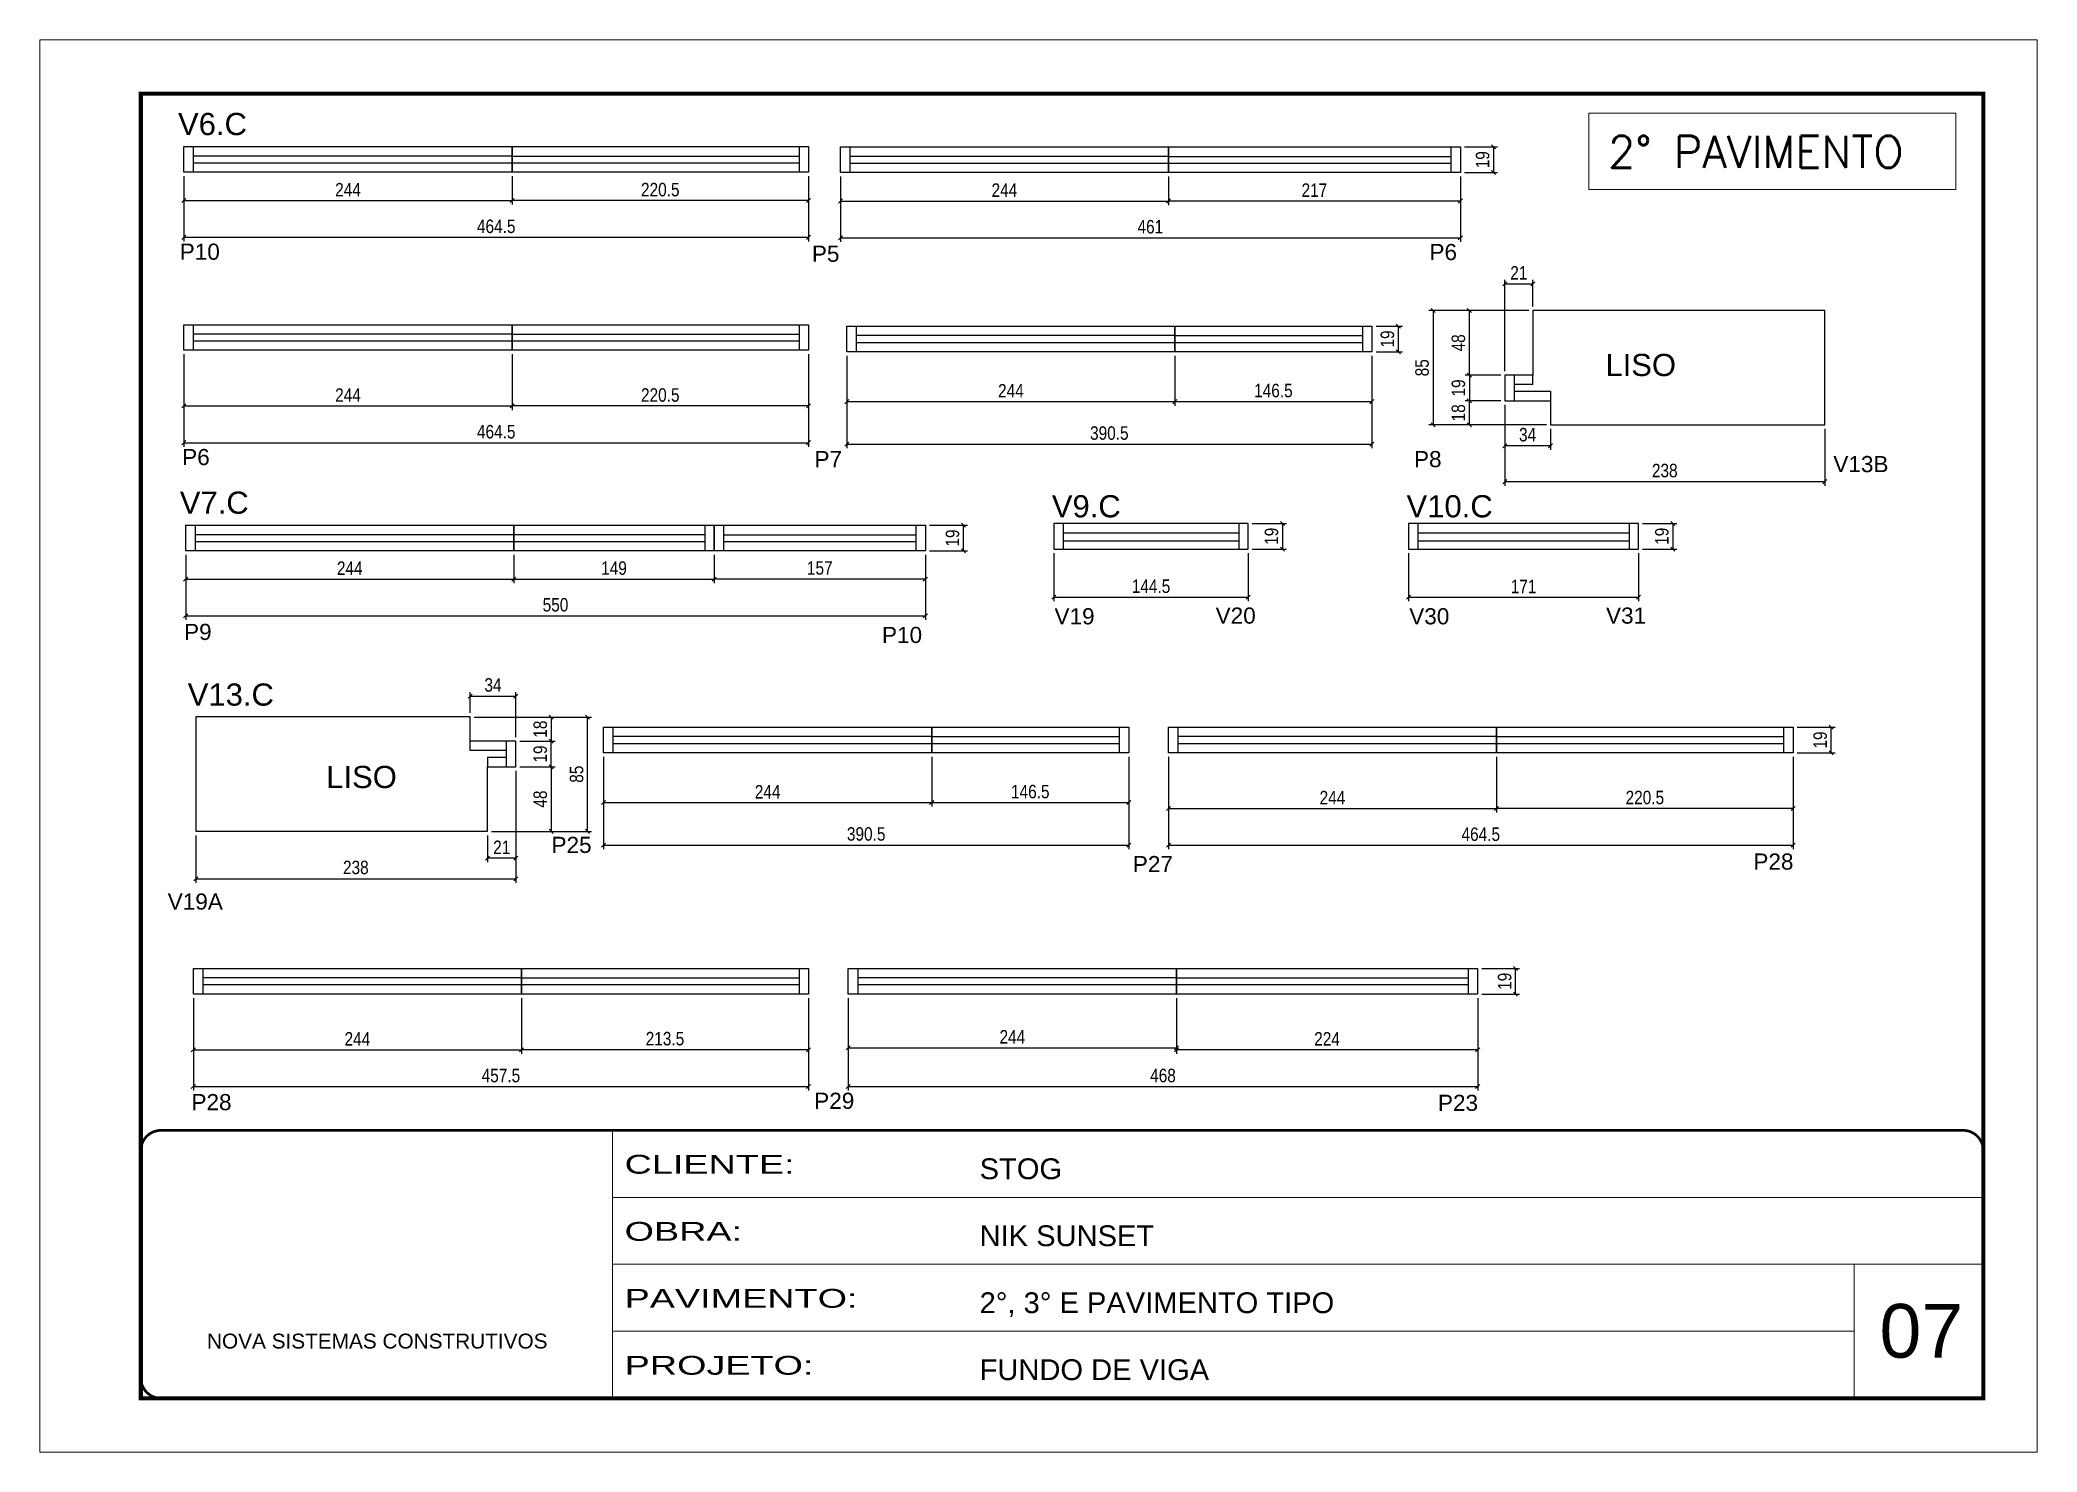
# Model space of a CAD drawing. Header units: millimetres. Extents: x 2437 to 8691, y -1523 to 4121.
# Drawn here: x 5621 to 7106, y 1922 to 2972 of the extents above; entities that cross this region are included whole.
import ezdxf

# ---------------------------------------------------------------- set-up
doc = ezdxf.new("R2010")
doc.units = ezdxf.units.MM
doc.linetypes.add('CONTINUO', pattern=[0])
doc.linetypes.add('DASHED', pattern=[0.75, 0.5, -0.25])
for name, color, linetype in [('5', 5, 'Continuous'), ('COTA', 241, 'Continuous'), ('NOMENCLATURA', 7, 'Continuous'), ('Painéis', 200, 'Continuous'), ('SARR_2.2x7', 40, 'Continuous')]:
    doc.layers.add(name, color=color, linetype=linetype)
for name, color, linetype, lineweight in [('CARIMBO', 255, 'Continuous', 9), ('Folhas', 255, 'Continuous', 9), ('SARRAFO DE PRESSAO', 251, 'DASHED', 9), ('Texto Seção', 7, 'Continuous', 15)]:
    doc.layers.add(name, color=color, linetype=linetype, lineweight=lineweight)
doc.styles.add('ARIAL', font='arial.ttf')
doc.styles.add('COTA TECNICA', font='techl___.ttf', dxfattribs={"height": 10})
doc.styles.add('COTA TECNICA-50', font='techl___.ttf', dxfattribs={"height": 10})
doc.styles.add('REGUA-120', font='ROMANS.shx', dxfattribs={"height": 15})
doc.styles.get("Standard").update_dxf_attribs({"font": 'arial.ttf'})
doc.styles.add('Tecnologia', font='')
doc.styles.get('Tecnologia').set_extended_font_data('Forgotten Futurist')
doc.dimstyles.new('COTA PAINEL-50', dxfattribs={"dimtxt": 10, "dimasz": 3, "dimexe": 3, "dimexo": 3, "dimgap": 3, "dimtad": 1, "dimdec": 1, "dimzin": 12, "dimdsep": 46, "dimtxsty": 'COTA TECNICA-50', "dimblk1": 'OBLIQUE', "dimblk2": 'OBLIQUE', "dimsah": 1, "dimcen": 0.9, "dimclrd": 4, "dimclre": 4, "dimclrt": 240, "dimadec": 1, "dimazin": 3, "dimtfac": 1, "dimtdec": 1, "dimtmove": 0, "dimatfit": 3, "dimfxl": 1, "dimtolj": 1, "dimtzin": 12, "dimarcsym": 0})
doc.dimstyles.new('PAINEL', dxfattribs={"dimtxt": 10, "dimasz": 3, "dimexe": 3, "dimexo": 3, "dimgap": 3, "dimtad": 1, "dimdec": 1, "dimzin": 12, "dimdsep": 46, "dimtxsty": 'COTA TECNICA', "dimblk1": 'OBLIQUE', "dimblk2": 'OBLIQUE', "dimsah": 1, "dimcen": 0.9, "dimclrd": 4, "dimclre": 4, "dimclrt": 240, "dimadec": 1, "dimazin": 3, "dimtfac": 1, "dimtdec": 1, "dimtmove": 0, "dimatfit": 3, "dimfxl": 1, "dimtolj": 1, "dimtzin": 12, "dimarcsym": 0})

msp = doc.modelspace()

# ---------------------------------------------------------------- texts
at = {"layer": '5', "linetype": 'Continuous'}
for s, rotation, p in [('P10', 359.99996, (5724.77, 2808.81)), ('P5', 359.99996, (6194.83, 2807.28)), ('P6', 359.99996, (6654.02, 2808.55)), ('P6', 359.99996, (5726.6, 2656.11)), ('P7', 359.99996, (6196.79, 2654.58)), ('P8', 359.99996, (6642.55, 2654.58)), ('V13B', 0.00004, (6954.36, 2650.89)), ('V19', 359.99996, (6375.23, 2537.72)), ('V20', 359.99996, (6495.05, 2538.24)), ('V30', 359.99996, (6639.01, 2537.72)), ('V31', 359.99996, (6785.33, 2538.24)), ('P9', 359.99996, (5727.99, 2526.1)), ('P10', 359.99996, (6246.95, 2523.85)), ('P25', 359.99996, (6001.21, 2367.73)), ('P27', 359.99996, (6433.47, 2353.45)), ('P28', 359.99996, (6894.9, 2355.33)), ('V19A', 359.99996, (5715.84, 2325.6)), ('P28', 359.99996, (5733.5, 2176.47)), ('P29', 359.99996, (6196.55, 2177.46)), ('P23', 359.99996, (6660.35, 2175.93))]:
    msp.add_text(s, height=12, rotation=rotation, dxfattribs=at).set_placement(p)
at = {"layer": 'CARIMBO', "style": 'ARIAL'}
msp.add_text('07', height=40, dxfattribs=at).set_placement((6988.7, 1992.41))
at = {"layer": 'NOMENCLATURA', "linetype": 'Continuous'}
for s, p in [('V6.C', (5723.5, 2901.5)), ('LISO', (6784.87, 2722.34)), ('V7.C', (5724.84, 2619.94)), ('V9.C', (6373.24, 2617.27)), ('V10.C', (6637.02, 2617.27)), ('V13.C', (5730.74, 2477.26)), ('LISO', (5833.68, 2416))]:
    msp.add_text(s, height=16.5, dxfattribs=at).set_placement(p)
at = {"layer": 'Texto Seção', "insert": (6786.75, 2877.17), "char_height": 23.7362, "width": 291.6403, "attachment_point": 7, "style": 'REGUA-120'}
msp.add_mtext('2° PAVIMENTO', dxfattribs=at)

# ---------------------------------------------------------------- blocks, each defined once
blk = doc.blocks.new('9999999999')
at = {"color": 30, "linetype": 'CONTINUO'}
for p, q in [((98564.6, 34230.2), (98564.6, 34429.4)), ((98564.6, 34379.6), (99584, 34379.6)), ((98564.6, 34329.8), (99488, 34329.8)), ((99584, 34329.8), (99488, 34329.8)), ((99488, 34329.8), (99488, 34230.2)), ((98564.6, 34280), (99488, 34280))]:
    blk.add_line(p, q, dxfattribs=at)
at = {"color": 30, "linetype": 'CONTINUO', "const_width": 2}
blk.add_lwpolyline([(99584, 34230.2), (99584, 34414.4, 0.414214), (99569, 34429.4), (98229, 34429.4, 0.414214), (98214, 34414.4), (98214, 34245.2, 0.414214), (98229, 34230.2), (99584, 34230.2)], format="xyb", dxfattribs=at)
at = {"layer": 'Folhas'}
blk.add_lwpolyline([(98139, 34190.2), (99624, 34190.2), (99624, 35240.2), (98139, 35240.2)], close=True, dxfattribs=at)
at = {"layer": 'Folhas', "color": 30, "const_width": 3}
blk.add_lwpolyline([(98214, 34230.2), (99584, 34230.2), (99584, 35200.2), (98214, 35200.2)], close=True, dxfattribs=at)
at = {"color": 7, "linetype": 'Continuous', "ltscale": 5, "style": 'ARIAL'}
for s, height, p in [('STOG', 15.48, (98837.7, 34393.1)), ('NIK SUNSET', 15.48, (98837.7, 34343.3)), ('2°, 3° E PAVIMENTO TIPO', 15.483, (98837.7, 34293.5)), ('NOVA SISTEMAS CONSTRUTIVOS', 11.059, (98263.2, 34267.2)), ('FUNDO DE VIGA', 15.483, (98837.7, 34243.7))]:
    blk.add_text(s, height=height, dxfattribs=at).set_placement(p)
at = {"layer": 'Folhas', "color": 7, "style": 'Tecnologia', "width": 1.5}
for s, p in [('CLIENTE:', (98573.7, 34397.2)), ('OBRA:', (98573.7, 34347.3)), ('PAVIMENTO:', (98573.7, 34297.5)), ('PROJETO:', (98573.7, 34247.7))]:
    blk.add_text(s, height=14, dxfattribs=at).set_placement(p)
blk = doc.blocks.new('_Oblique')
at = {"color": 0, "linetype": 'ByBlock', "lineweight": -2}
blk.add_line((-0.5, -0.5), (0.5, 0.5), dxfattribs=at)
blk = doc.blocks.new('*D70')
at = {"layer": 'COTA', "color": 4, "linetype": 'ByBlock', "lineweight": -2, "transparency": 16777216}
for p, q in [((5727.9, 2871), (5727.9, 2849.8)), ((5971.9, 2871), (5971.9, 2849.8)), ((5727.9, 2852.8), (5971.9, 2852.8))]:
    blk.add_line(p, q, dxfattribs=at)
at = {"layer": 'Defpoints', "color": 0, "linetype": 'ByBlock', "transparency": 16777216}
for p in [(5727.9, 2874), (5971.9, 2874), (5971.9, 2852.8)]:
    blk.add_point(p, dxfattribs=at)
at = {"layer": 'COTA', "color": 4, "linetype": 'ByBlock', "lineweight": -2, "transparency": 16777216, "xscale": 3, "yscale": 3, "zscale": 3, "rotation": 180}
blk.add_blockref('_Oblique', (5727.9, 2852.8), dxfattribs=at)
at = {"layer": 'COTA', "color": 4, "linetype": 'ByBlock', "lineweight": -2, "transparency": 16777216, "xscale": 3, "yscale": 3, "zscale": 3}
blk.add_blockref('_Oblique', (5971.9, 2852.8), dxfattribs=at)
at = {"layer": 'COTA', "color": 240, "linetype": 'ByBlock', "transparency": 16777216, "insert": (5849.9, 2860.9), "char_height": 10, "attachment_point": 5, "style": 'COTA TECNICA-50'}
blk.add_mtext('\\A1;244', dxfattribs=at)
blk = doc.blocks.new('*D71')
at = {"layer": 'COTA', "color": 4, "linetype": 'ByBlock', "lineweight": -2, "transparency": 16777216}
for p, q in [((5971.9, 2871), (5971.9, 2849.8)), ((6192.4, 2871), (6192.4, 2849.8)), ((6192.4, 2852.8), (5971.9, 2852.8))]:
    blk.add_line(p, q, dxfattribs=at)
at = {"layer": 'Defpoints', "color": 0, "linetype": 'ByBlock', "transparency": 16777216}
for p in [(5971.9, 2874), (6192.4, 2874), (5971.9, 2852.8)]:
    blk.add_point(p, dxfattribs=at)
at = {"layer": 'COTA', "color": 4, "linetype": 'ByBlock', "lineweight": -2, "transparency": 16777216, "xscale": 3, "yscale": 3, "zscale": 3, "rotation": 180}
blk.add_blockref('_Oblique', (5971.9, 2852.8), dxfattribs=at)
at = {"layer": 'COTA', "color": 4, "linetype": 'ByBlock', "lineweight": -2, "transparency": 16777216, "xscale": 3, "yscale": 3, "zscale": 3}
blk.add_blockref('_Oblique', (6192.4, 2852.8), dxfattribs=at)
at = {"layer": 'COTA', "color": 240, "linetype": 'ByBlock', "transparency": 16777216, "insert": (6082.1, 2860.9), "char_height": 10, "attachment_point": 5, "style": 'COTA TECNICA-50'}
blk.add_mtext('\\A1;220.5', dxfattribs=at)
blk = doc.blocks.new('*D143')
at = {"layer": 'COTA', "color": 4, "lineweight": -2, "transparency": 16777216}
for p, q in [((5727.9, 2871), (5727.9, 2822.5)), ((6192.4, 2871), (6192.4, 2822.5)), ((5727.9, 2825.5), (6192.4, 2825.5))]:
    blk.add_line(p, q, dxfattribs=at)
at = {"layer": 'Defpoints', "color": 0, "transparency": 16777216}
for p in [(5727.9, 2874), (6192.4, 2874), (6192.4, 2825.5)]:
    blk.add_point(p, dxfattribs=at)
at = {"layer": 'COTA', "color": 4, "lineweight": -2, "transparency": 16777216, "xscale": 3, "yscale": 3, "zscale": 3, "rotation": 180}
blk.add_blockref('_Oblique', (5727.9, 2825.5), dxfattribs=at)
at = {"layer": 'COTA', "color": 4, "lineweight": -2, "transparency": 16777216, "xscale": 3, "yscale": 3, "zscale": 3}
blk.add_blockref('_Oblique', (6192.4, 2825.5), dxfattribs=at)
at = {"layer": 'COTA', "color": 240, "transparency": 16777216, "insert": (5960.1, 2833.6), "char_height": 10, "attachment_point": 5, "style": 'COTA TECNICA'}
blk.add_mtext('\\A1;464.5', dxfattribs=at)
blk = doc.blocks.new('*D72')
at = {"layer": 'COTA', "color": 4, "linetype": 'ByBlock', "lineweight": -2, "transparency": 16777216}
for p, q in [((6216, 2870.7), (6216, 2849.5)), ((6460, 2870.7), (6460, 2849.5)), ((6216, 2852.5), (6460, 2852.5))]:
    blk.add_line(p, q, dxfattribs=at)
at = {"layer": 'Defpoints', "color": 0, "linetype": 'ByBlock', "transparency": 16777216}
for p in [(6216, 2873.7), (6460, 2873.7), (6460, 2852.5)]:
    blk.add_point(p, dxfattribs=at)
at = {"layer": 'COTA', "color": 4, "linetype": 'ByBlock', "lineweight": -2, "transparency": 16777216, "xscale": 3, "yscale": 3, "zscale": 3, "rotation": 180}
blk.add_blockref('_Oblique', (6216, 2852.5), dxfattribs=at)
at = {"layer": 'COTA', "color": 4, "linetype": 'ByBlock', "lineweight": -2, "transparency": 16777216, "xscale": 3, "yscale": 3, "zscale": 3}
blk.add_blockref('_Oblique', (6460, 2852.5), dxfattribs=at)
at = {"layer": 'COTA', "color": 240, "linetype": 'ByBlock', "transparency": 16777216, "insert": (6338, 2860.6), "char_height": 10, "attachment_point": 5, "style": 'COTA TECNICA-50'}
blk.add_mtext('\\A1;244', dxfattribs=at)
blk = doc.blocks.new('*D73')
at = {"layer": 'COTA', "color": 4, "linetype": 'ByBlock', "lineweight": -2, "transparency": 16777216}
for p, q in [((6460, 2870.7), (6460, 2849.5)), ((6677, 2870.7), (6677, 2849.5)), ((6677, 2852.5), (6460, 2852.5))]:
    blk.add_line(p, q, dxfattribs=at)
at = {"layer": 'Defpoints', "color": 0, "linetype": 'ByBlock', "transparency": 16777216}
for p in [(6460, 2873.7), (6677, 2873.7), (6460, 2852.5)]:
    blk.add_point(p, dxfattribs=at)
at = {"layer": 'COTA', "color": 4, "linetype": 'ByBlock', "lineweight": -2, "transparency": 16777216, "xscale": 3, "yscale": 3, "zscale": 3, "rotation": 180}
blk.add_blockref('_Oblique', (6460, 2852.5), dxfattribs=at)
at = {"layer": 'COTA', "color": 4, "linetype": 'ByBlock', "lineweight": -2, "transparency": 16777216, "xscale": 3, "yscale": 3, "zscale": 3}
blk.add_blockref('_Oblique', (6677, 2852.5), dxfattribs=at)
at = {"layer": 'COTA', "color": 240, "linetype": 'ByBlock', "transparency": 16777216, "insert": (6568.5, 2860.6), "char_height": 10, "attachment_point": 5, "style": 'COTA TECNICA-50'}
blk.add_mtext('\\A1;217', dxfattribs=at)
blk = doc.blocks.new('*D144')
at = {"layer": 'COTA', "color": 4, "lineweight": -2, "transparency": 16777216}
for p, q in [((6216, 2870.7), (6216, 2822.2)), ((6677, 2870.7), (6677, 2822.2)), ((6216, 2825.2), (6677, 2825.2))]:
    blk.add_line(p, q, dxfattribs=at)
at = {"layer": 'Defpoints', "color": 0, "transparency": 16777216}
for p in [(6216, 2873.7), (6677, 2873.7), (6677, 2825.2)]:
    blk.add_point(p, dxfattribs=at)
at = {"layer": 'COTA', "color": 4, "lineweight": -2, "transparency": 16777216, "xscale": 3, "yscale": 3, "zscale": 3, "rotation": 180}
blk.add_blockref('_Oblique', (6216, 2825.2), dxfattribs=at)
at = {"layer": 'COTA', "color": 4, "lineweight": -2, "transparency": 16777216, "xscale": 3, "yscale": 3, "zscale": 3}
blk.add_blockref('_Oblique', (6677, 2825.2), dxfattribs=at)
at = {"layer": 'COTA', "color": 240, "transparency": 16777216, "insert": (6446.5, 2833.3), "char_height": 10, "attachment_point": 5, "style": 'COTA TECNICA'}
blk.add_mtext('\\A1;461', dxfattribs=at)
blk = doc.blocks.new('*D74')
at = {"layer": 'COTA', "color": 4, "linetype": 'ByBlock', "lineweight": -2, "transparency": 16777216}
for p, q in [((5727.9, 2738.5), (5727.9, 2697.1)), ((5971.9, 2738.5), (5971.9, 2697.1)), ((5727.9, 2700.1), (5971.9, 2700.1))]:
    blk.add_line(p, q, dxfattribs=at)
at = {"layer": 'Defpoints', "color": 0, "linetype": 'ByBlock', "transparency": 16777216}
for p in [(5727.9, 2741.5), (5971.9, 2741.5), (5971.9, 2700.1)]:
    blk.add_point(p, dxfattribs=at)
at = {"layer": 'COTA', "color": 4, "linetype": 'ByBlock', "lineweight": -2, "transparency": 16777216, "xscale": 3, "yscale": 3, "zscale": 3, "rotation": 180}
blk.add_blockref('_Oblique', (5727.9, 2700.1), dxfattribs=at)
at = {"layer": 'COTA', "color": 4, "linetype": 'ByBlock', "lineweight": -2, "transparency": 16777216, "xscale": 3, "yscale": 3, "zscale": 3}
blk.add_blockref('_Oblique', (5971.9, 2700.1), dxfattribs=at)
at = {"layer": 'COTA', "color": 240, "linetype": 'ByBlock', "transparency": 16777216, "insert": (5849.9, 2708.2), "char_height": 10, "attachment_point": 5, "style": 'COTA TECNICA-50'}
blk.add_mtext('\\A1;244', dxfattribs=at)
blk = doc.blocks.new('*D75')
at = {"layer": 'COTA', "color": 4, "linetype": 'ByBlock', "lineweight": -2, "transparency": 16777216}
for p, q in [((5971.9, 2738.5), (5971.9, 2697.1)), ((6192.4, 2738.5), (6192.4, 2697.1)), ((6192.4, 2700.1), (5971.9, 2700.1))]:
    blk.add_line(p, q, dxfattribs=at)
at = {"layer": 'Defpoints', "color": 0, "linetype": 'ByBlock', "transparency": 16777216}
for p in [(5971.9, 2741.5), (6192.4, 2741.5), (5971.9, 2700.1)]:
    blk.add_point(p, dxfattribs=at)
at = {"layer": 'COTA', "color": 4, "linetype": 'ByBlock', "lineweight": -2, "transparency": 16777216, "xscale": 3, "yscale": 3, "zscale": 3, "rotation": 180}
blk.add_blockref('_Oblique', (5971.9, 2700.1), dxfattribs=at)
at = {"layer": 'COTA', "color": 4, "linetype": 'ByBlock', "lineweight": -2, "transparency": 16777216, "xscale": 3, "yscale": 3, "zscale": 3}
blk.add_blockref('_Oblique', (6192.4, 2700.1), dxfattribs=at)
at = {"layer": 'COTA', "color": 240, "linetype": 'ByBlock', "transparency": 16777216, "insert": (6082.1, 2708.2), "char_height": 10, "attachment_point": 5, "style": 'COTA TECNICA-50'}
blk.add_mtext('\\A1;220.5', dxfattribs=at)
blk = doc.blocks.new('*D145')
at = {"layer": 'COTA', "color": 4, "lineweight": -2, "transparency": 16777216}
for p, q in [((5727.9, 2738.5), (5727.9, 2669.8)), ((6192.4, 2738.5), (6192.4, 2669.8)), ((5727.9, 2672.8), (6192.4, 2672.8))]:
    blk.add_line(p, q, dxfattribs=at)
at = {"layer": 'Defpoints', "color": 0, "transparency": 16777216}
for p in [(5727.9, 2741.5), (6192.4, 2741.5), (6192.4, 2672.8)]:
    blk.add_point(p, dxfattribs=at)
at = {"layer": 'COTA', "color": 4, "lineweight": -2, "transparency": 16777216, "xscale": 3, "yscale": 3, "zscale": 3, "rotation": 180}
blk.add_blockref('_Oblique', (5727.9, 2672.8), dxfattribs=at)
at = {"layer": 'COTA', "color": 4, "lineweight": -2, "transparency": 16777216, "xscale": 3, "yscale": 3, "zscale": 3}
blk.add_blockref('_Oblique', (6192.4, 2672.8), dxfattribs=at)
at = {"layer": 'COTA', "color": 240, "transparency": 16777216, "insert": (5960.1, 2680.9), "char_height": 10, "attachment_point": 5, "style": 'COTA TECNICA'}
blk.add_mtext('\\A1;464.5', dxfattribs=at)
blk = doc.blocks.new('*D76')
at = {"layer": 'COTA', "color": 4, "linetype": 'ByBlock', "lineweight": -2, "transparency": 16777216}
for p, q in [((6220.8, 2737.4), (6220.8, 2700.3)), ((6464.8, 2737.4), (6464.8, 2700.3)), ((6220.8, 2703.3), (6464.8, 2703.3))]:
    blk.add_line(p, q, dxfattribs=at)
at = {"layer": 'Defpoints', "color": 0, "linetype": 'ByBlock', "transparency": 16777216}
for p in [(6220.8, 2740.4), (6464.8, 2740.4), (6464.8, 2703.3)]:
    blk.add_point(p, dxfattribs=at)
at = {"layer": 'COTA', "color": 4, "linetype": 'ByBlock', "lineweight": -2, "transparency": 16777216, "xscale": 3, "yscale": 3, "zscale": 3, "rotation": 180}
blk.add_blockref('_Oblique', (6220.8, 2703.3), dxfattribs=at)
at = {"layer": 'COTA', "color": 4, "linetype": 'ByBlock', "lineweight": -2, "transparency": 16777216, "xscale": 3, "yscale": 3, "zscale": 3}
blk.add_blockref('_Oblique', (6464.8, 2703.3), dxfattribs=at)
at = {"layer": 'COTA', "color": 240, "linetype": 'ByBlock', "transparency": 16777216, "insert": (6342.8, 2711.4), "char_height": 10, "attachment_point": 5, "style": 'COTA TECNICA-50'}
blk.add_mtext('\\A1;244', dxfattribs=at)
blk = doc.blocks.new('*D77')
at = {"layer": 'COTA', "color": 4, "linetype": 'ByBlock', "lineweight": -2, "transparency": 16777216}
for p, q in [((6464.8, 2737.4), (6464.8, 2700.3)), ((6611.3, 2737.4), (6611.3, 2700.3)), ((6464.8, 2703.3), (6611.3, 2703.3))]:
    blk.add_line(p, q, dxfattribs=at)
at = {"layer": 'Defpoints', "color": 0, "linetype": 'ByBlock', "transparency": 16777216}
for p in [(6464.8, 2740.4), (6611.3, 2740.4), (6611.3, 2703.3)]:
    blk.add_point(p, dxfattribs=at)
at = {"layer": 'COTA', "color": 4, "linetype": 'ByBlock', "lineweight": -2, "transparency": 16777216, "xscale": 3, "yscale": 3, "zscale": 3, "rotation": 180}
blk.add_blockref('_Oblique', (6464.8, 2703.3), dxfattribs=at)
at = {"layer": 'COTA', "color": 4, "linetype": 'ByBlock', "lineweight": -2, "transparency": 16777216, "xscale": 3, "yscale": 3, "zscale": 3}
blk.add_blockref('_Oblique', (6611.3, 2703.3), dxfattribs=at)
at = {"layer": 'COTA', "color": 240, "linetype": 'ByBlock', "transparency": 16777216, "insert": (6538, 2711.5), "char_height": 10, "attachment_point": 5, "style": 'COTA TECNICA-50'}
blk.add_mtext('\\A1;146.5', dxfattribs=at)
blk = doc.blocks.new('*D146')
at = {"layer": 'COTA', "color": 4, "lineweight": -2, "transparency": 16777216}
for p, q in [((6220.8, 2737.4), (6220.8, 2668.7)), ((6611.3, 2737.4), (6611.3, 2668.7)), ((6220.8, 2671.7), (6611.3, 2671.7))]:
    blk.add_line(p, q, dxfattribs=at)
at = {"layer": 'Defpoints', "color": 0, "transparency": 16777216}
for p in [(6220.8, 2740.4), (6611.3, 2740.4), (6611.3, 2671.7)]:
    blk.add_point(p, dxfattribs=at)
at = {"layer": 'COTA', "color": 4, "lineweight": -2, "transparency": 16777216, "xscale": 3, "yscale": 3, "zscale": 3, "rotation": 180}
blk.add_blockref('_Oblique', (6220.8, 2671.7), dxfattribs=at)
at = {"layer": 'COTA', "color": 4, "lineweight": -2, "transparency": 16777216, "xscale": 3, "yscale": 3, "zscale": 3}
blk.add_blockref('_Oblique', (6611.3, 2671.7), dxfattribs=at)
at = {"layer": 'COTA', "color": 240, "transparency": 16777216, "insert": (6416, 2679.9), "char_height": 10, "attachment_point": 5, "style": 'COTA TECNICA'}
blk.add_mtext('\\A1;390.5', dxfattribs=at)
blk = doc.blocks.new('*D147')
at = {"layer": 'COTA', "color": 4, "lineweight": -2, "transparency": 16777216}
for p, q in [((6680, 2892.7), (6704.7, 2892.7)), ((6701.7, 2892.7), (6701.7, 2873.7)), ((6680, 2873.7), (6704.7, 2873.7))]:
    blk.add_line(p, q, dxfattribs=at)
at = {"layer": 'Defpoints', "color": 0, "transparency": 16777216}
for p in [(6677, 2892.7), (6677, 2873.7), (6701.7, 2873.7)]:
    blk.add_point(p, dxfattribs=at)
at = {"layer": 'COTA', "color": 4, "lineweight": -2, "transparency": 16777216, "xscale": 3, "yscale": 3, "zscale": 3}
for p, rotation in [((6701.7, 2892.7), 90), ((6701.7, 2873.7), 270)]:
    blk.add_blockref('_Oblique', p, dxfattribs=dict(at, rotation=rotation))
at = {"layer": 'COTA', "color": 240, "transparency": 16777216, "insert": (6693.6, 2883.2), "char_height": 10, "attachment_point": 5, "rotation": 90, "style": 'COTA TECNICA-50'}
blk.add_mtext('\\A1;19', dxfattribs=at)
blk = doc.blocks.new('*D148')
at = {"layer": 'COTA', "color": 4, "lineweight": -2, "transparency": 16777216}
for p, q in [((6614.3, 2759.4), (6633.9, 2759.4)), ((6630.9, 2740.4), (6630.9, 2759.4)), ((6614.3, 2740.4), (6633.9, 2740.4))]:
    blk.add_line(p, q, dxfattribs=at)
at = {"layer": 'Defpoints', "color": 0, "transparency": 16777216}
for p in [(6611.3, 2759.4), (6630.9, 2759.4), (6611.3, 2740.4)]:
    blk.add_point(p, dxfattribs=at)
at = {"layer": 'COTA', "color": 4, "lineweight": -2, "transparency": 16777216, "xscale": 3, "yscale": 3, "zscale": 3}
for p, rotation in [((6630.9, 2759.4), 90), ((6630.9, 2740.4), 270)]:
    blk.add_blockref('_Oblique', p, dxfattribs=dict(at, rotation=rotation))
at = {"layer": 'COTA', "color": 240, "transparency": 16777216, "insert": (6622.8, 2749.9), "char_height": 10, "attachment_point": 5, "rotation": 90, "style": 'COTA TECNICA-50'}
blk.add_mtext('\\A1;19', dxfattribs=at)
blk = doc.blocks.new('*D78')
at = {"layer": 'COTA', "color": 4, "linetype": 'ByBlock', "lineweight": -2, "transparency": 16777216}
for p, q in [((6039.9, 2439.2), (6039.9, 2402.2)), ((6283.9, 2439.2), (6283.9, 2402.2)), ((6039.9, 2405.2), (6283.9, 2405.2))]:
    blk.add_line(p, q, dxfattribs=at)
at = {"layer": 'Defpoints', "color": 0, "linetype": 'ByBlock', "transparency": 16777216}
for p in [(6039.9, 2442.2), (6283.9, 2442.2), (6283.9, 2405.2)]:
    blk.add_point(p, dxfattribs=at)
at = {"layer": 'COTA', "color": 4, "linetype": 'ByBlock', "lineweight": -2, "transparency": 16777216, "xscale": 3, "yscale": 3, "zscale": 3, "rotation": 180}
blk.add_blockref('_Oblique', (6039.9, 2405.2), dxfattribs=at)
at = {"layer": 'COTA', "color": 4, "linetype": 'ByBlock', "lineweight": -2, "transparency": 16777216, "xscale": 3, "yscale": 3, "zscale": 3}
blk.add_blockref('_Oblique', (6283.9, 2405.2), dxfattribs=at)
at = {"layer": 'COTA', "color": 240, "linetype": 'ByBlock', "transparency": 16777216, "insert": (6161.9, 2413.2), "char_height": 10, "attachment_point": 5, "style": 'COTA TECNICA-50'}
blk.add_mtext('\\A1;244', dxfattribs=at)
blk = doc.blocks.new('*D79')
at = {"layer": 'COTA', "color": 4, "linetype": 'ByBlock', "lineweight": -2, "transparency": 16777216}
for p, q in [((6283.9, 2439.2), (6283.9, 2402.2)), ((6430.4, 2439.2), (6430.4, 2402.2)), ((6283.9, 2405.2), (6430.4, 2405.2))]:
    blk.add_line(p, q, dxfattribs=at)
at = {"layer": 'Defpoints', "color": 0, "linetype": 'ByBlock', "transparency": 16777216}
for p in [(6283.9, 2442.2), (6430.4, 2442.2), (6430.4, 2405.2)]:
    blk.add_point(p, dxfattribs=at)
at = {"layer": 'COTA', "color": 4, "linetype": 'ByBlock', "lineweight": -2, "transparency": 16777216, "xscale": 3, "yscale": 3, "zscale": 3, "rotation": 180}
blk.add_blockref('_Oblique', (6283.9, 2405.2), dxfattribs=at)
at = {"layer": 'COTA', "color": 4, "linetype": 'ByBlock', "lineweight": -2, "transparency": 16777216, "xscale": 3, "yscale": 3, "zscale": 3}
blk.add_blockref('_Oblique', (6430.4, 2405.2), dxfattribs=at)
at = {"layer": 'COTA', "color": 240, "linetype": 'ByBlock', "transparency": 16777216, "insert": (6357.2, 2413.3), "char_height": 10, "attachment_point": 5, "style": 'COTA TECNICA-50'}
blk.add_mtext('\\A1;146.5', dxfattribs=at)
blk = doc.blocks.new('*D152')
at = {"layer": 'COTA', "color": 4, "lineweight": -2, "transparency": 16777216}
for p, q in [((6039.9, 2439.2), (6039.9, 2370.5)), ((6430.4, 2439.2), (6430.4, 2370.5)), ((6039.9, 2373.5), (6430.4, 2373.5))]:
    blk.add_line(p, q, dxfattribs=at)
at = {"layer": 'Defpoints', "color": 0, "transparency": 16777216}
for p in [(6039.9, 2442.2), (6430.4, 2442.2), (6430.4, 2373.5)]:
    blk.add_point(p, dxfattribs=at)
at = {"layer": 'COTA', "color": 4, "lineweight": -2, "transparency": 16777216, "xscale": 3, "yscale": 3, "zscale": 3, "rotation": 180}
blk.add_blockref('_Oblique', (6039.9, 2373.5), dxfattribs=at)
at = {"layer": 'COTA', "color": 4, "lineweight": -2, "transparency": 16777216, "xscale": 3, "yscale": 3, "zscale": 3}
blk.add_blockref('_Oblique', (6430.4, 2373.5), dxfattribs=at)
at = {"layer": 'COTA', "color": 240, "transparency": 16777216, "insert": (6235.2, 2381.8), "char_height": 10, "attachment_point": 5, "style": 'COTA TECNICA'}
blk.add_mtext('\\A1;390.5', dxfattribs=at)
blk = doc.blocks.new('*D80')
at = {"layer": 'COTA', "color": 4, "lineweight": -2, "transparency": 16777216}
for p, q in [((6927.4, 2461.2), (6955.7, 2461.2)), ((6952.7, 2442.2), (6952.7, 2461.2)), ((6927.4, 2442.2), (6955.7, 2442.2))]:
    blk.add_line(p, q, dxfattribs=at)
at = {"layer": 'Defpoints', "color": 0, "transparency": 16777216}
for p in [(6924.4, 2461.2), (6952.7, 2461.2), (6924.4, 2442.2)]:
    blk.add_point(p, dxfattribs=at)
at = {"layer": 'COTA', "color": 4, "lineweight": -2, "transparency": 16777216, "xscale": 3, "yscale": 3, "zscale": 3}
for p, rotation in [((6952.7, 2461.2), 90), ((6952.7, 2442.2), 270)]:
    blk.add_blockref('_Oblique', p, dxfattribs=dict(at, rotation=rotation))
at = {"layer": 'COTA', "color": 240, "transparency": 16777216, "insert": (6944.6, 2451.7), "char_height": 10, "attachment_point": 5, "rotation": 90, "style": 'COTA TECNICA'}
blk.add_mtext('\\A1;19', dxfattribs=at)
blk = doc.blocks.new('*D81')
at = {"layer": 'COTA', "color": 4, "linetype": 'ByBlock', "lineweight": -2, "transparency": 16777216}
for p, q in [((6459.9, 2439.2), (6459.9, 2397.8)), ((6703.9, 2439.2), (6703.9, 2397.8)), ((6459.9, 2400.8), (6703.9, 2400.8))]:
    blk.add_line(p, q, dxfattribs=at)
at = {"layer": 'Defpoints', "color": 0, "linetype": 'ByBlock', "transparency": 16777216}
for p in [(6459.9, 2442.2), (6703.9, 2442.2), (6703.9, 2400.8)]:
    blk.add_point(p, dxfattribs=at)
at = {"layer": 'COTA', "color": 4, "linetype": 'ByBlock', "lineweight": -2, "transparency": 16777216, "xscale": 3, "yscale": 3, "zscale": 3, "rotation": 180}
blk.add_blockref('_Oblique', (6459.9, 2400.8), dxfattribs=at)
at = {"layer": 'COTA', "color": 4, "linetype": 'ByBlock', "lineweight": -2, "transparency": 16777216, "xscale": 3, "yscale": 3, "zscale": 3}
blk.add_blockref('_Oblique', (6703.9, 2400.8), dxfattribs=at)
at = {"layer": 'COTA', "color": 240, "linetype": 'ByBlock', "transparency": 16777216, "insert": (6581.9, 2408.9), "char_height": 10, "attachment_point": 5, "style": 'COTA TECNICA-50'}
blk.add_mtext('\\A1;244', dxfattribs=at)
blk = doc.blocks.new('*D82')
at = {"layer": 'COTA', "color": 4, "linetype": 'ByBlock', "lineweight": -2, "transparency": 16777216}
for p, q in [((6703.9, 2439.2), (6703.9, 2397.8)), ((6924.4, 2439.2), (6924.4, 2397.8)), ((6924.4, 2400.8), (6703.9, 2400.8))]:
    blk.add_line(p, q, dxfattribs=at)
at = {"layer": 'Defpoints', "color": 0, "linetype": 'ByBlock', "transparency": 16777216}
for p in [(6703.9, 2442.2), (6924.4, 2442.2), (6703.9, 2400.8)]:
    blk.add_point(p, dxfattribs=at)
at = {"layer": 'COTA', "color": 4, "linetype": 'ByBlock', "lineweight": -2, "transparency": 16777216, "xscale": 3, "yscale": 3, "zscale": 3, "rotation": 180}
blk.add_blockref('_Oblique', (6703.9, 2400.8), dxfattribs=at)
at = {"layer": 'COTA', "color": 4, "linetype": 'ByBlock', "lineweight": -2, "transparency": 16777216, "xscale": 3, "yscale": 3, "zscale": 3}
blk.add_blockref('_Oblique', (6924.4, 2400.8), dxfattribs=at)
at = {"layer": 'COTA', "color": 240, "linetype": 'ByBlock', "transparency": 16777216, "insert": (6814.2, 2408.9), "char_height": 10, "attachment_point": 5, "style": 'COTA TECNICA-50'}
blk.add_mtext('\\A1;220.5', dxfattribs=at)
blk = doc.blocks.new('*D153')
at = {"layer": 'COTA', "color": 4, "lineweight": -2, "transparency": 16777216}
for p, q in [((6459.9, 2439.2), (6459.9, 2370.5)), ((6924.4, 2439.2), (6924.4, 2370.5)), ((6459.9, 2373.5), (6924.4, 2373.5))]:
    blk.add_line(p, q, dxfattribs=at)
at = {"layer": 'Defpoints', "color": 0, "transparency": 16777216}
for p in [(6459.9, 2442.2), (6924.4, 2442.2), (6924.4, 2373.5)]:
    blk.add_point(p, dxfattribs=at)
at = {"layer": 'COTA', "color": 4, "lineweight": -2, "transparency": 16777216, "xscale": 3, "yscale": 3, "zscale": 3, "rotation": 180}
blk.add_blockref('_Oblique', (6459.9, 2373.5), dxfattribs=at)
at = {"layer": 'COTA', "color": 4, "lineweight": -2, "transparency": 16777216, "xscale": 3, "yscale": 3, "zscale": 3}
blk.add_blockref('_Oblique', (6924.4, 2373.5), dxfattribs=at)
at = {"layer": 'COTA', "color": 240, "transparency": 16777216, "insert": (6692.2, 2381.6), "char_height": 10, "attachment_point": 5, "style": 'COTA TECNICA'}
blk.add_mtext('\\A1;464.5', dxfattribs=at)
blk = doc.blocks.new('*D83')
at = {"layer": 'COTA', "color": 4, "linetype": 'ByBlock', "lineweight": -2, "transparency": 16777216}
for p, q in [((5734.9, 2259.8), (5734.9, 2218.4)), ((5978.9, 2259.8), (5978.9, 2218.4)), ((5734.9, 2221.4), (5978.9, 2221.4))]:
    blk.add_line(p, q, dxfattribs=at)
at = {"layer": 'Defpoints', "color": 0, "linetype": 'ByBlock', "transparency": 16777216}
for p in [(5734.9, 2262.8), (5978.9, 2262.8), (5978.9, 2221.4)]:
    blk.add_point(p, dxfattribs=at)
at = {"layer": 'COTA', "color": 4, "linetype": 'ByBlock', "lineweight": -2, "transparency": 16777216, "xscale": 3, "yscale": 3, "zscale": 3, "rotation": 180}
blk.add_blockref('_Oblique', (5734.9, 2221.4), dxfattribs=at)
at = {"layer": 'COTA', "color": 4, "linetype": 'ByBlock', "lineweight": -2, "transparency": 16777216, "xscale": 3, "yscale": 3, "zscale": 3}
blk.add_blockref('_Oblique', (5978.9, 2221.4), dxfattribs=at)
at = {"layer": 'COTA', "color": 240, "linetype": 'ByBlock', "transparency": 16777216, "insert": (5856.9, 2229.5), "char_height": 10, "attachment_point": 5, "style": 'COTA TECNICA-50'}
blk.add_mtext('\\A1;244', dxfattribs=at)
blk = doc.blocks.new('*D84')
at = {"layer": 'COTA', "color": 4, "linetype": 'ByBlock', "lineweight": -2, "transparency": 16777216}
for p, q in [((5978.9, 2259.8), (5978.9, 2218.4)), ((6192.4, 2259.8), (6192.4, 2218.4)), ((6192.4, 2221.4), (5978.9, 2221.4))]:
    blk.add_line(p, q, dxfattribs=at)
at = {"layer": 'Defpoints', "color": 0, "linetype": 'ByBlock', "transparency": 16777216}
for p in [(5978.9, 2262.8), (6192.4, 2262.8), (5978.9, 2221.4)]:
    blk.add_point(p, dxfattribs=at)
at = {"layer": 'COTA', "color": 4, "linetype": 'ByBlock', "lineweight": -2, "transparency": 16777216, "xscale": 3, "yscale": 3, "zscale": 3, "rotation": 180}
blk.add_blockref('_Oblique', (5978.9, 2221.4), dxfattribs=at)
at = {"layer": 'COTA', "color": 4, "linetype": 'ByBlock', "lineweight": -2, "transparency": 16777216, "xscale": 3, "yscale": 3, "zscale": 3}
blk.add_blockref('_Oblique', (6192.4, 2221.4), dxfattribs=at)
at = {"layer": 'COTA', "color": 240, "linetype": 'ByBlock', "transparency": 16777216, "insert": (6085.6, 2229.6), "char_height": 10, "attachment_point": 5, "style": 'COTA TECNICA-50'}
blk.add_mtext('\\A1;213.5', dxfattribs=at)
blk = doc.blocks.new('*D154')
at = {"layer": 'COTA', "color": 4, "lineweight": -2, "transparency": 16777216}
for p, q in [((5734.9, 2259.8), (5734.9, 2191.1)), ((6192.4, 2259.8), (6192.4, 2191.1)), ((5734.9, 2194.1), (6192.4, 2194.1))]:
    blk.add_line(p, q, dxfattribs=at)
at = {"layer": 'Defpoints', "color": 0, "transparency": 16777216}
for p in [(5734.9, 2262.8), (6192.4, 2262.8), (6192.4, 2194.1)]:
    blk.add_point(p, dxfattribs=at)
at = {"layer": 'COTA', "color": 4, "lineweight": -2, "transparency": 16777216, "xscale": 3, "yscale": 3, "zscale": 3, "rotation": 180}
blk.add_blockref('_Oblique', (5734.9, 2194.1), dxfattribs=at)
at = {"layer": 'COTA', "color": 4, "lineweight": -2, "transparency": 16777216, "xscale": 3, "yscale": 3, "zscale": 3}
blk.add_blockref('_Oblique', (6192.4, 2194.1), dxfattribs=at)
at = {"layer": 'COTA', "color": 240, "transparency": 16777216, "insert": (5963.6, 2202.2), "char_height": 10, "attachment_point": 5, "style": 'COTA TECNICA'}
blk.add_mtext('\\A1;457.5', dxfattribs=at)
blk = doc.blocks.new('*D85')
at = {"layer": 'COTA', "color": 4, "lineweight": -2, "transparency": 16777216}
for p, q in [((6692.9, 2281.8), (6721.1, 2281.8)), ((6718.1, 2262.8), (6718.1, 2281.8)), ((6692.9, 2262.8), (6721.1, 2262.8))]:
    blk.add_line(p, q, dxfattribs=at)
at = {"layer": 'Defpoints', "color": 0, "transparency": 16777216}
for p in [(6689.9, 2281.8), (6718.1, 2281.8), (6689.9, 2262.8)]:
    blk.add_point(p, dxfattribs=at)
at = {"layer": 'COTA', "color": 4, "lineweight": -2, "transparency": 16777216, "xscale": 3, "yscale": 3, "zscale": 3}
for p, rotation in [((6718.1, 2281.8), 90), ((6718.1, 2262.8), 270)]:
    blk.add_blockref('_Oblique', p, dxfattribs=dict(at, rotation=rotation))
at = {"layer": 'COTA', "color": 240, "transparency": 16777216, "insert": (6710, 2272.3), "char_height": 10, "attachment_point": 5, "rotation": 90, "style": 'COTA TECNICA'}
blk.add_mtext('\\A1;19', dxfattribs=at)
blk = doc.blocks.new('*D86')
at = {"layer": 'COTA', "color": 4, "linetype": 'ByBlock', "lineweight": -2, "transparency": 16777216}
for p, q in [((6221.9, 2259.8), (6221.9, 2219.9)), ((6465.9, 2259.8), (6465.9, 2219.9)), ((6221.9, 2222.9), (6465.9, 2222.9))]:
    blk.add_line(p, q, dxfattribs=at)
at = {"layer": 'Defpoints', "color": 0, "linetype": 'ByBlock', "transparency": 16777216}
for p in [(6221.9, 2262.8), (6465.9, 2262.8), (6465.9, 2222.9)]:
    blk.add_point(p, dxfattribs=at)
at = {"layer": 'COTA', "color": 4, "linetype": 'ByBlock', "lineweight": -2, "transparency": 16777216, "xscale": 3, "yscale": 3, "zscale": 3, "rotation": 180}
blk.add_blockref('_Oblique', (6221.9, 2222.9), dxfattribs=at)
at = {"layer": 'COTA', "color": 4, "linetype": 'ByBlock', "lineweight": -2, "transparency": 16777216, "xscale": 3, "yscale": 3, "zscale": 3}
blk.add_blockref('_Oblique', (6465.9, 2222.9), dxfattribs=at)
at = {"layer": 'COTA', "color": 240, "linetype": 'ByBlock', "transparency": 16777216, "insert": (6343.9, 2231), "char_height": 10, "attachment_point": 5, "style": 'COTA TECNICA-50'}
blk.add_mtext('\\A1;244', dxfattribs=at)
blk = doc.blocks.new('*D87')
at = {"layer": 'COTA', "color": 4, "linetype": 'ByBlock', "lineweight": -2, "transparency": 16777216}
for p, q in [((6465.9, 2259.8), (6465.9, 2218.4)), ((6689.9, 2259.8), (6689.9, 2218.4)), ((6689.9, 2221.4), (6465.9, 2221.4))]:
    blk.add_line(p, q, dxfattribs=at)
at = {"layer": 'Defpoints', "color": 0, "linetype": 'ByBlock', "transparency": 16777216}
for p in [(6465.9, 2262.8), (6689.9, 2262.8), (6465.9, 2221.4)]:
    blk.add_point(p, dxfattribs=at)
at = {"layer": 'COTA', "color": 4, "linetype": 'ByBlock', "lineweight": -2, "transparency": 16777216, "xscale": 3, "yscale": 3, "zscale": 3, "rotation": 180}
blk.add_blockref('_Oblique', (6465.9, 2221.4), dxfattribs=at)
at = {"layer": 'COTA', "color": 4, "linetype": 'ByBlock', "lineweight": -2, "transparency": 16777216, "xscale": 3, "yscale": 3, "zscale": 3}
blk.add_blockref('_Oblique', (6689.9, 2221.4), dxfattribs=at)
at = {"layer": 'COTA', "color": 240, "linetype": 'ByBlock', "transparency": 16777216, "insert": (6577.9, 2229.5), "char_height": 10, "attachment_point": 5, "style": 'COTA TECNICA-50'}
blk.add_mtext('\\A1;224', dxfattribs=at)
blk = doc.blocks.new('*D155')
at = {"layer": 'COTA', "color": 4, "lineweight": -2, "transparency": 16777216}
for p, q in [((6221.9, 2259.8), (6221.9, 2191.1)), ((6689.9, 2259.8), (6689.9, 2191.1)), ((6221.9, 2194.1), (6689.9, 2194.1))]:
    blk.add_line(p, q, dxfattribs=at)
at = {"layer": 'Defpoints', "color": 0, "transparency": 16777216}
for p in [(6221.9, 2262.8), (6689.9, 2262.8), (6689.9, 2194.1)]:
    blk.add_point(p, dxfattribs=at)
at = {"layer": 'COTA', "color": 4, "lineweight": -2, "transparency": 16777216, "xscale": 3, "yscale": 3, "zscale": 3, "rotation": 180}
blk.add_blockref('_Oblique', (6221.9, 2194.1), dxfattribs=at)
at = {"layer": 'COTA', "color": 4, "lineweight": -2, "transparency": 16777216, "xscale": 3, "yscale": 3, "zscale": 3}
blk.add_blockref('_Oblique', (6689.9, 2194.1), dxfattribs=at)
at = {"layer": 'COTA', "color": 240, "transparency": 16777216, "insert": (6455.9, 2202.2), "char_height": 10, "attachment_point": 5, "style": 'COTA TECNICA'}
blk.add_mtext('\\A1;468', dxfattribs=at)
blk = doc.blocks.new('*D103')
at = {"layer": 'COTA', "color": 4, "linetype": 'ByBlock', "lineweight": -2, "transparency": 16777216}
for p, q in [((6374.7, 2590.7), (6374.7, 2554.9)), ((6519.2, 2590.7), (6519.2, 2554.9)), ((6374.7, 2557.9), (6519.2, 2557.9))]:
    blk.add_line(p, q, dxfattribs=at)
at = {"layer": 'Defpoints', "color": 0, "linetype": 'ByBlock', "transparency": 16777216}
for p in [(6374.7, 2593.7), (6519.2, 2593.7), (6519.2, 2557.9)]:
    blk.add_point(p, dxfattribs=at)
at = {"layer": 'COTA', "color": 4, "linetype": 'ByBlock', "lineweight": -2, "transparency": 16777216, "xscale": 3, "yscale": 3, "zscale": 3, "rotation": 180}
blk.add_blockref('_Oblique', (6374.7, 2557.9), dxfattribs=at)
at = {"layer": 'COTA', "color": 4, "linetype": 'ByBlock', "lineweight": -2, "transparency": 16777216, "xscale": 3, "yscale": 3, "zscale": 3}
blk.add_blockref('_Oblique', (6519.2, 2557.9), dxfattribs=at)
at = {"layer": 'COTA', "color": 240, "linetype": 'ByBlock', "transparency": 16777216, "insert": (6447, 2566), "char_height": 10, "attachment_point": 5, "style": 'COTA TECNICA-50'}
blk.add_mtext('\\A1;144.5', dxfattribs=at)
blk = doc.blocks.new('*D104')
at = {"layer": 'COTA', "color": 4, "lineweight": -2, "transparency": 16777216}
for p, q in [((6522.2, 2612.7), (6547.7, 2612.7)), ((6544.7, 2612.7), (6544.7, 2593.7)), ((6522.2, 2593.7), (6547.7, 2593.7))]:
    blk.add_line(p, q, dxfattribs=at)
at = {"layer": 'Defpoints', "color": 0, "transparency": 16777216}
for p in [(6519.2, 2612.7), (6519.2, 2593.7), (6544.7, 2593.7)]:
    blk.add_point(p, dxfattribs=at)
at = {"layer": 'COTA', "color": 4, "lineweight": -2, "transparency": 16777216, "xscale": 3, "yscale": 3, "zscale": 3}
for p, rotation in [((6544.7, 2612.7), 90), ((6544.7, 2593.7), 270)]:
    blk.add_blockref('_Oblique', p, dxfattribs=dict(at, rotation=rotation))
at = {"layer": 'COTA', "color": 240, "transparency": 16777216, "insert": (6536.6, 2603.2), "char_height": 10, "attachment_point": 5, "rotation": 90, "style": 'COTA TECNICA-50'}
blk.add_mtext('\\A1;19', dxfattribs=at)
blk = doc.blocks.new('*D96')
at = {"layer": 'COTA', "color": 4, "lineweight": -2, "transparency": 16777216}
for p, q in [((6282.2, 2611.4), (6310.5, 2611.4)), ((6307.5, 2592.4), (6307.5, 2611.4)), ((6282.2, 2592.4), (6310.5, 2592.4))]:
    blk.add_line(p, q, dxfattribs=at)
at = {"layer": 'Defpoints', "color": 0, "transparency": 16777216}
for p in [(6279.2, 2611.4), (6307.5, 2611.4), (6279.2, 2592.4)]:
    blk.add_point(p, dxfattribs=at)
at = {"layer": 'COTA', "color": 4, "lineweight": -2, "transparency": 16777216, "xscale": 3, "yscale": 3, "zscale": 3}
for p, rotation in [((6307.5, 2611.4), 90), ((6307.5, 2592.4), 270)]:
    blk.add_blockref('_Oblique', p, dxfattribs=dict(at, rotation=rotation))
at = {"layer": 'COTA', "color": 240, "transparency": 16777216, "insert": (6299.4, 2601.9), "char_height": 10, "attachment_point": 5, "rotation": 90, "style": 'COTA TECNICA'}
blk.add_mtext('\\A1;19', dxfattribs=at)
blk = doc.blocks.new('*D97')
at = {"layer": 'COTA', "color": 4, "linetype": 'ByBlock', "lineweight": -2, "transparency": 16777216}
for p, q in [((5729.2, 2589.4), (5729.2, 2568.4)), ((5973.2, 2589.4), (5973.2, 2568.4)), ((5729.2, 2571.4), (5973.2, 2571.4))]:
    blk.add_line(p, q, dxfattribs=at)
at = {"layer": 'Defpoints', "color": 0, "linetype": 'ByBlock', "transparency": 16777216}
for p in [(5729.2, 2592.4), (5973.2, 2592.4), (5973.2, 2571.4)]:
    blk.add_point(p, dxfattribs=at)
at = {"layer": 'COTA', "color": 4, "linetype": 'ByBlock', "lineweight": -2, "transparency": 16777216, "xscale": 3, "yscale": 3, "zscale": 3, "rotation": 180}
blk.add_blockref('_Oblique', (5729.2, 2571.4), dxfattribs=at)
at = {"layer": 'COTA', "color": 4, "linetype": 'ByBlock', "lineweight": -2, "transparency": 16777216, "xscale": 3, "yscale": 3, "zscale": 3}
blk.add_blockref('_Oblique', (5973.2, 2571.4), dxfattribs=at)
at = {"layer": 'COTA', "color": 240, "linetype": 'ByBlock', "transparency": 16777216, "insert": (5851.2, 2579.5), "char_height": 10, "attachment_point": 5, "style": 'COTA TECNICA-50'}
blk.add_mtext('\\A1;244', dxfattribs=at)
blk = doc.blocks.new('*D20')
at = {"layer": 'COTA', "color": 4, "linetype": 'ByBlock', "lineweight": -2, "transparency": 16777216}
for p, q in [((5973.2, 2589.4), (5973.2, 2568.4)), ((6122.2, 2589.4), (6122.2, 2568.4)), ((5973.2, 2571.4), (6122.2, 2571.4))]:
    blk.add_line(p, q, dxfattribs=at)
at = {"layer": 'Defpoints', "color": 0, "linetype": 'ByBlock', "transparency": 16777216}
for p in [(5973.2, 2592.4), (6122.2, 2592.4), (6122.2, 2571.4)]:
    blk.add_point(p, dxfattribs=at)
at = {"layer": 'COTA', "color": 4, "linetype": 'ByBlock', "lineweight": -2, "transparency": 16777216, "xscale": 3, "yscale": 3, "zscale": 3, "rotation": 180}
blk.add_blockref('_Oblique', (5973.2, 2571.4), dxfattribs=at)
at = {"layer": 'COTA', "color": 4, "linetype": 'ByBlock', "lineweight": -2, "transparency": 16777216, "xscale": 3, "yscale": 3, "zscale": 3}
blk.add_blockref('_Oblique', (6122.2, 2571.4), dxfattribs=at)
at = {"layer": 'COTA', "color": 240, "linetype": 'ByBlock', "transparency": 16777216, "insert": (6047.7, 2579.5), "char_height": 10, "attachment_point": 5, "style": 'COTA TECNICA-50'}
blk.add_mtext('\\A1;149', dxfattribs=at)
blk = doc.blocks.new('*D21')
at = {"layer": 'COTA', "color": 4, "linetype": 'ByBlock', "lineweight": -2, "transparency": 16777216}
for p, q in [((6122.2, 2589.4), (6122.2, 2568.4)), ((6279.2, 2589.4), (6279.2, 2568.4)), ((6279.2, 2571.4), (6122.2, 2571.4))]:
    blk.add_line(p, q, dxfattribs=at)
at = {"layer": 'Defpoints', "color": 0, "linetype": 'ByBlock', "transparency": 16777216}
for p in [(6122.2, 2592.4), (6279.2, 2592.4), (6122.2, 2571.4)]:
    blk.add_point(p, dxfattribs=at)
at = {"layer": 'COTA', "color": 4, "linetype": 'ByBlock', "lineweight": -2, "transparency": 16777216, "xscale": 3, "yscale": 3, "zscale": 3, "rotation": 180}
blk.add_blockref('_Oblique', (6122.2, 2571.4), dxfattribs=at)
at = {"layer": 'COTA', "color": 4, "linetype": 'ByBlock', "lineweight": -2, "transparency": 16777216, "xscale": 3, "yscale": 3, "zscale": 3}
blk.add_blockref('_Oblique', (6279.2, 2571.4), dxfattribs=at)
at = {"layer": 'COTA', "color": 240, "linetype": 'ByBlock', "transparency": 16777216, "insert": (6200.7, 2579.6), "char_height": 10, "attachment_point": 5, "style": 'COTA TECNICA-50'}
blk.add_mtext('\\A1;157', dxfattribs=at)
blk = doc.blocks.new('*D109')
at = {"layer": 'COTA', "color": 4, "lineweight": -2, "transparency": 16777216}
for p, q in [((5729.2, 2589.4), (5729.2, 2541.1)), ((6279.2, 2589.4), (6279.2, 2541.1)), ((5729.2, 2544.1), (6279.2, 2544.1))]:
    blk.add_line(p, q, dxfattribs=at)
at = {"layer": 'Defpoints', "color": 0, "transparency": 16777216}
for p in [(5729.2, 2592.4), (6279.2, 2592.4), (6279.2, 2544.1)]:
    blk.add_point(p, dxfattribs=at)
at = {"layer": 'COTA', "color": 4, "lineweight": -2, "transparency": 16777216, "xscale": 3, "yscale": 3, "zscale": 3, "rotation": 180}
blk.add_blockref('_Oblique', (5729.2, 2544.1), dxfattribs=at)
at = {"layer": 'COTA', "color": 4, "lineweight": -2, "transparency": 16777216, "xscale": 3, "yscale": 3, "zscale": 3}
blk.add_blockref('_Oblique', (6279.2, 2544.1), dxfattribs=at)
at = {"layer": 'COTA', "color": 240, "transparency": 16777216, "insert": (6004.2, 2552.2), "char_height": 10, "attachment_point": 5, "style": 'COTA TECNICA'}
blk.add_mtext('\\A1;550', dxfattribs=at)
blk = doc.blocks.new('*D169')
at = {"layer": 'COTA', "color": 4, "linetype": 'ByBlock', "lineweight": -2, "transparency": 16777216}
for p, q in [((6638.5, 2590.7), (6638.5, 2554.9)), ((6809.5, 2590.7), (6809.5, 2554.9)), ((6638.5, 2557.9), (6809.5, 2557.9))]:
    blk.add_line(p, q, dxfattribs=at)
at = {"layer": 'Defpoints', "color": 0, "linetype": 'ByBlock', "transparency": 16777216}
for p in [(6638.5, 2593.7), (6809.5, 2593.7), (6809.5, 2557.9)]:
    blk.add_point(p, dxfattribs=at)
at = {"layer": 'COTA', "color": 4, "linetype": 'ByBlock', "lineweight": -2, "transparency": 16777216, "xscale": 3, "yscale": 3, "zscale": 3, "rotation": 180}
blk.add_blockref('_Oblique', (6638.5, 2557.9), dxfattribs=at)
at = {"layer": 'COTA', "color": 4, "linetype": 'ByBlock', "lineweight": -2, "transparency": 16777216, "xscale": 3, "yscale": 3, "zscale": 3}
blk.add_blockref('_Oblique', (6809.5, 2557.9), dxfattribs=at)
at = {"layer": 'COTA', "color": 240, "linetype": 'ByBlock', "transparency": 16777216, "insert": (6724, 2565.9), "char_height": 10, "attachment_point": 5, "style": 'COTA TECNICA-50'}
blk.add_mtext('\\A1;171', dxfattribs=at)
blk = doc.blocks.new('*D170')
at = {"layer": 'COTA', "color": 4, "lineweight": -2, "transparency": 16777216}
for p, q in [((6812.5, 2612.7), (6838, 2612.7)), ((6835, 2612.7), (6835, 2593.7)), ((6812.5, 2593.7), (6838, 2593.7))]:
    blk.add_line(p, q, dxfattribs=at)
at = {"layer": 'Defpoints', "color": 0, "transparency": 16777216}
for p in [(6809.5, 2612.7), (6809.5, 2593.7), (6835, 2593.7)]:
    blk.add_point(p, dxfattribs=at)
at = {"layer": 'COTA', "color": 4, "lineweight": -2, "transparency": 16777216, "xscale": 3, "yscale": 3, "zscale": 3}
for p, rotation in [((6835, 2612.7), 90), ((6835, 2593.7), 270)]:
    blk.add_blockref('_Oblique', p, dxfattribs=dict(at, rotation=rotation))
at = {"layer": 'COTA', "color": 240, "transparency": 16777216, "insert": (6826.9, 2603.2), "char_height": 10, "attachment_point": 5, "rotation": 90, "style": 'COTA TECNICA-50'}
blk.add_mtext('\\A1;19', dxfattribs=at)
blk = doc.blocks.new('*D184')
at = {"layer": 'COTA', "color": 4, "lineweight": -2, "transparency": 16777216}
for p, q in [((6710, 2701), (6710, 2640.8)), ((6948, 2683), (6948, 2640.8)), ((6948, 2643.8), (6710, 2643.8))]:
    blk.add_line(p, q, dxfattribs=at)
at = {"layer": 'Defpoints', "color": 0, "transparency": 16777216}
for p in [(6710, 2704), (6948, 2686), (6710, 2643.8)]:
    blk.add_point(p, dxfattribs=at)
at = {"layer": 'COTA', "color": 4, "lineweight": -2, "transparency": 16777216, "xscale": 3, "yscale": 3, "zscale": 3, "rotation": 180}
blk.add_blockref('_Oblique', (6710, 2643.8), dxfattribs=at)
at = {"layer": 'COTA', "color": 4, "lineweight": -2, "transparency": 16777216, "xscale": 3, "yscale": 3, "zscale": 3}
blk.add_blockref('_Oblique', (6948, 2643.8), dxfattribs=at)
at = {"layer": 'COTA', "color": 240, "transparency": 16777216, "insert": (6829, 2652), "char_height": 10, "attachment_point": 5, "style": 'COTA TECNICA-50'}
blk.add_mtext('\\A1;238', dxfattribs=at)
blk = doc.blocks.new('*D185')
at = {"layer": 'COTA', "color": 4, "lineweight": -2, "transparency": 16777216}
for p, q in [((6707, 2704), (6680.7, 2704)), ((6683.7, 2686), (6683.7, 2704)), ((6741, 2686), (6680.7, 2686))]:
    blk.add_line(p, q, dxfattribs=at)
at = {"layer": 'Defpoints', "color": 0, "transparency": 16777216}
for p in [(6683.7, 2704), (6710, 2704), (6744, 2686)]:
    blk.add_point(p, dxfattribs=at)
at = {"layer": 'COTA', "color": 4, "lineweight": -2, "transparency": 16777216, "xscale": 3, "yscale": 3, "zscale": 3}
for p, rotation in [((6683.7, 2704), 90), ((6683.7, 2686), 270)]:
    blk.add_blockref('_Oblique', p, dxfattribs=dict(at, rotation=rotation))
at = {"layer": 'COTA', "color": 240, "transparency": 16777216, "insert": (6675.6, 2695), "char_height": 10, "attachment_point": 5, "rotation": 90, "style": 'COTA TECNICA-50'}
blk.add_mtext('\\A1;18', dxfattribs=at)
blk = doc.blocks.new('*D186')
at = {"layer": 'COTA', "color": 4, "lineweight": -2, "transparency": 16777216}
for p, q in [((6728, 2771), (6680.7, 2771)), ((6683.7, 2723), (6683.7, 2771)), ((6707, 2723), (6680.7, 2723))]:
    blk.add_line(p, q, dxfattribs=at)
at = {"layer": 'Defpoints', "color": 0, "transparency": 16777216}
for p in [(6683.7, 2771), (6731, 2771), (6710, 2723)]:
    blk.add_point(p, dxfattribs=at)
at = {"layer": 'COTA', "color": 4, "lineweight": -2, "transparency": 16777216, "xscale": 3, "yscale": 3, "zscale": 3}
for p, rotation in [((6683.7, 2771), 90), ((6683.7, 2723), 270)]:
    blk.add_blockref('_Oblique', p, dxfattribs=dict(at, rotation=rotation))
at = {"layer": 'COTA', "color": 240, "transparency": 16777216, "insert": (6675.6, 2747), "char_height": 10, "attachment_point": 5, "rotation": 90, "style": 'COTA TECNICA-50'}
blk.add_mtext('\\A1;48', dxfattribs=at)
blk = doc.blocks.new('*D187')
at = {"layer": 'COTA', "color": 4, "lineweight": -2, "transparency": 16777216}
for p, q in [((6728, 2771), (6653.7, 2771)), ((6656.7, 2771), (6656.7, 2686)), ((6741, 2686), (6653.7, 2686))]:
    blk.add_line(p, q, dxfattribs=at)
at = {"layer": 'Defpoints', "color": 0, "transparency": 16777216}
for p in [(6731, 2771), (6656.7, 2686), (6744, 2686)]:
    blk.add_point(p, dxfattribs=at)
at = {"layer": 'COTA', "color": 4, "lineweight": -2, "transparency": 16777216, "xscale": 3, "yscale": 3, "zscale": 3}
for p, rotation in [((6656.7, 2771), 90), ((6656.7, 2686), 270)]:
    blk.add_blockref('_Oblique', p, dxfattribs=dict(at, rotation=rotation))
at = {"layer": 'COTA', "color": 240, "transparency": 16777216, "insert": (6648.6, 2728.5), "char_height": 10, "attachment_point": 5, "rotation": 90, "style": 'COTA TECNICA-50'}
blk.add_mtext('\\A1;85', dxfattribs=at)
blk = doc.blocks.new('*D188')
at = {"layer": 'COTA', "color": 4, "lineweight": -2, "transparency": 16777216}
for p, q in [((6710, 2726), (6710, 2794)), ((6731, 2774), (6731, 2794)), ((6710, 2791), (6731, 2791))]:
    blk.add_line(p, q, dxfattribs=at)
at = {"layer": 'Defpoints', "color": 0, "transparency": 16777216}
for p in [(6731, 2791), (6731, 2771), (6710, 2723)]:
    blk.add_point(p, dxfattribs=at)
at = {"layer": 'COTA', "color": 4, "lineweight": -2, "transparency": 16777216, "xscale": 3, "yscale": 3, "zscale": 3, "rotation": 180}
blk.add_blockref('_Oblique', (6710, 2791), dxfattribs=at)
at = {"layer": 'COTA', "color": 4, "lineweight": -2, "transparency": 16777216, "xscale": 3, "yscale": 3, "zscale": 3}
blk.add_blockref('_Oblique', (6731, 2791), dxfattribs=at)
at = {"layer": 'COTA', "color": 240, "transparency": 16777216, "insert": (6720.5, 2799.1), "char_height": 10, "attachment_point": 5, "style": 'COTA TECNICA-50'}
blk.add_mtext('\\A1;21', dxfattribs=at)
blk = doc.blocks.new('*D189')
at = {"layer": 'COTA', "color": 4, "lineweight": -2, "transparency": 16777216}
for p, q in [((6707, 2723), (6680.7, 2723)), ((6683.7, 2723), (6683.7, 2704)), ((6707, 2704), (6680.7, 2704))]:
    blk.add_line(p, q, dxfattribs=at)
at = {"layer": 'Defpoints', "color": 0, "transparency": 16777216}
for p in [(6710, 2723), (6683.7, 2704), (6710, 2704)]:
    blk.add_point(p, dxfattribs=at)
at = {"layer": 'COTA', "color": 4, "lineweight": -2, "transparency": 16777216, "xscale": 3, "yscale": 3, "zscale": 3}
for p, rotation in [((6683.7, 2723), 90), ((6683.7, 2704), 270)]:
    blk.add_blockref('_Oblique', p, dxfattribs=dict(at, rotation=rotation))
at = {"layer": 'COTA', "color": 240, "transparency": 16777216, "insert": (6675.6, 2713.5), "char_height": 10, "attachment_point": 5, "rotation": 90, "style": 'COTA TECNICA-50'}
blk.add_mtext('\\A1;19', dxfattribs=at)
blk = doc.blocks.new('*D190')
at = {"layer": 'COTA', "color": 4, "lineweight": -2, "transparency": 16777216}
for p, q in [((6710, 2701), (6710, 2667.5)), ((6744, 2683), (6744, 2667.5)), ((6744, 2670.5), (6710, 2670.5))]:
    blk.add_line(p, q, dxfattribs=at)
at = {"layer": 'Defpoints', "color": 0, "transparency": 16777216}
for p in [(6710, 2704), (6744, 2686), (6710, 2670.5)]:
    blk.add_point(p, dxfattribs=at)
at = {"layer": 'COTA', "color": 4, "lineweight": -2, "transparency": 16777216, "xscale": 3, "yscale": 3, "zscale": 3, "rotation": 180}
blk.add_blockref('_Oblique', (6710, 2670.5), dxfattribs=at)
at = {"layer": 'COTA', "color": 4, "lineweight": -2, "transparency": 16777216, "xscale": 3, "yscale": 3, "zscale": 3}
blk.add_blockref('_Oblique', (6744, 2670.5), dxfattribs=at)
at = {"layer": 'COTA', "color": 240, "transparency": 16777216, "insert": (6727, 2678.7), "char_height": 10, "attachment_point": 5, "style": 'COTA TECNICA-50'}
blk.add_mtext('\\A1;34', dxfattribs=at)
blk = doc.blocks.new('*D191')
at = {"layer": 'COTA', "color": 4, "lineweight": -2, "transparency": 16777216}
for p, q in [((5974.7, 2398.8), (5974.7, 2345.6)), ((5736.7, 2380.8), (5736.7, 2345.6)), ((5736.7, 2348.6), (5974.7, 2348.6))]:
    blk.add_line(p, q, dxfattribs=at)
at = {"layer": 'Defpoints', "color": 0, "transparency": 16777216}
for p in [(5974.7, 2401.8), (5736.7, 2383.8), (5974.7, 2348.6)]:
    blk.add_point(p, dxfattribs=at)
at = {"layer": 'COTA', "color": 4, "lineweight": -2, "transparency": 16777216, "xscale": 3, "yscale": 3, "zscale": 3, "rotation": 180}
blk.add_blockref('_Oblique', (5736.7, 2348.6), dxfattribs=at)
at = {"layer": 'COTA', "color": 4, "lineweight": -2, "transparency": 16777216, "xscale": 3, "yscale": 3, "zscale": 3}
blk.add_blockref('_Oblique', (5974.7, 2348.6), dxfattribs=at)
at = {"layer": 'COTA', "color": 240, "transparency": 16777216, "insert": (5855.7, 2356.9), "char_height": 10, "attachment_point": 5, "style": 'COTA TECNICA-50'}
blk.add_mtext('\\A1;238', dxfattribs=at)
blk = doc.blocks.new('*D192')
at = {"layer": 'COTA', "color": 4, "lineweight": -2, "transparency": 16777216}
for p, q in [((5943.7, 2468.8), (6004, 2468.8)), ((6001, 2468.8), (6001, 2450.8)), ((5977.7, 2450.8), (6004, 2450.8))]:
    blk.add_line(p, q, dxfattribs=at)
at = {"layer": 'Defpoints', "color": 0, "transparency": 16777216}
for p in [(5940.7, 2468.8), (5974.7, 2450.8), (6001, 2450.8)]:
    blk.add_point(p, dxfattribs=at)
at = {"layer": 'COTA', "color": 4, "lineweight": -2, "transparency": 16777216, "xscale": 3, "yscale": 3, "zscale": 3}
for p, rotation in [((6001, 2468.8), 90), ((6001, 2450.8), 270)]:
    blk.add_blockref('_Oblique', p, dxfattribs=dict(at, rotation=rotation))
at = {"layer": 'COTA', "color": 240, "transparency": 16777216, "insert": (5992.9, 2459.8), "char_height": 10, "attachment_point": 5, "rotation": 90, "style": 'COTA TECNICA-50'}
blk.add_mtext('\\A1;18', dxfattribs=at)
blk = doc.blocks.new('*D193')
at = {"layer": 'COTA', "color": 4, "lineweight": -2, "transparency": 16777216}
for p, q in [((5977.7, 2431.8), (6004, 2431.8)), ((6001, 2431.8), (6001, 2383.8)), ((5956.7, 2383.8), (6004, 2383.8))]:
    blk.add_line(p, q, dxfattribs=at)
at = {"layer": 'Defpoints', "color": 0, "transparency": 16777216}
for p in [(5974.7, 2431.8), (5953.7, 2383.8), (6001, 2383.8)]:
    blk.add_point(p, dxfattribs=at)
at = {"layer": 'COTA', "color": 4, "lineweight": -2, "transparency": 16777216, "xscale": 3, "yscale": 3, "zscale": 3}
for p, rotation in [((6001, 2431.8), 90), ((6001, 2383.8), 270)]:
    blk.add_blockref('_Oblique', p, dxfattribs=dict(at, rotation=rotation))
at = {"layer": 'COTA', "color": 240, "transparency": 16777216, "insert": (5992.9, 2407.8), "char_height": 10, "attachment_point": 5, "rotation": 90, "style": 'COTA TECNICA-50'}
blk.add_mtext('\\A1;48', dxfattribs=at)
blk = doc.blocks.new('*D194')
at = {"layer": 'COTA', "color": 4, "lineweight": -2, "transparency": 16777216}
for p, q in [((5943.7, 2468.8), (6031, 2468.8)), ((6028, 2383.8), (6028, 2468.8)), ((5956.7, 2383.8), (6031, 2383.8))]:
    blk.add_line(p, q, dxfattribs=at)
at = {"layer": 'Defpoints', "color": 0, "transparency": 16777216}
for p in [(5940.7, 2468.8), (6028, 2468.8), (5953.7, 2383.8)]:
    blk.add_point(p, dxfattribs=at)
at = {"layer": 'COTA', "color": 4, "lineweight": -2, "transparency": 16777216, "xscale": 3, "yscale": 3, "zscale": 3}
for p, rotation in [((6028, 2468.8), 90), ((6028, 2383.8), 270)]:
    blk.add_blockref('_Oblique', p, dxfattribs=dict(at, rotation=rotation))
at = {"layer": 'COTA', "color": 240, "transparency": 16777216, "insert": (6019.9, 2426.3), "char_height": 10, "attachment_point": 5, "rotation": 90, "style": 'COTA TECNICA-50'}
blk.add_mtext('\\A1;85', dxfattribs=at)
blk = doc.blocks.new('*D195')
at = {"layer": 'COTA', "color": 4, "lineweight": -2, "transparency": 16777216}
for p, q in [((5974.7, 2428.8), (5974.7, 2360.8)), ((5953.7, 2380.8), (5953.7, 2360.8)), ((5974.7, 2363.8), (5953.7, 2363.8))]:
    blk.add_line(p, q, dxfattribs=at)
at = {"layer": 'Defpoints', "color": 0, "transparency": 16777216}
for p in [(5974.7, 2431.8), (5953.7, 2383.8), (5953.7, 2363.8)]:
    blk.add_point(p, dxfattribs=at)
at = {"layer": 'COTA', "color": 4, "lineweight": -2, "transparency": 16777216, "xscale": 3, "yscale": 3, "zscale": 3, "rotation": 180}
blk.add_blockref('_Oblique', (5953.7, 2363.8), dxfattribs=at)
at = {"layer": 'COTA', "color": 4, "lineweight": -2, "transparency": 16777216, "xscale": 3, "yscale": 3, "zscale": 3}
blk.add_blockref('_Oblique', (5974.7, 2363.8), dxfattribs=at)
at = {"layer": 'COTA', "color": 240, "transparency": 16777216, "insert": (5964.2, 2371.9), "char_height": 10, "attachment_point": 5, "style": 'COTA TECNICA-50'}
blk.add_mtext('\\A1;21', dxfattribs=at)
blk = doc.blocks.new('*D196')
at = {"layer": 'COTA', "color": 4, "lineweight": -2, "transparency": 16777216}
for p, q in [((5977.7, 2450.8), (6004, 2450.8)), ((6001, 2431.8), (6001, 2450.8)), ((5977.7, 2431.8), (6004, 2431.8))]:
    blk.add_line(p, q, dxfattribs=at)
at = {"layer": 'Defpoints', "color": 0, "transparency": 16777216}
for p in [(5974.7, 2450.8), (6001, 2450.8), (5974.7, 2431.8)]:
    blk.add_point(p, dxfattribs=at)
at = {"layer": 'COTA', "color": 4, "lineweight": -2, "transparency": 16777216, "xscale": 3, "yscale": 3, "zscale": 3}
for p, rotation in [((6001, 2450.8), 90), ((6001, 2431.8), 270)]:
    blk.add_blockref('_Oblique', p, dxfattribs=dict(at, rotation=rotation))
at = {"layer": 'COTA', "color": 240, "transparency": 16777216, "insert": (5992.9, 2441.3), "char_height": 10, "attachment_point": 5, "rotation": 90, "style": 'COTA TECNICA-50'}
blk.add_mtext('\\A1;19', dxfattribs=at)
blk = doc.blocks.new('*D197')
at = {"layer": 'COTA', "color": 4, "lineweight": -2, "transparency": 16777216}
for p, q in [((5940.7, 2471.8), (5940.7, 2487.4)), ((5940.7, 2484.4), (5974.7, 2484.4)), ((5974.7, 2453.8), (5974.7, 2487.4))]:
    blk.add_line(p, q, dxfattribs=at)
at = {"layer": 'Defpoints', "color": 0, "transparency": 16777216}
for p in [(5974.7, 2484.4), (5940.7, 2468.8), (5974.7, 2450.8)]:
    blk.add_point(p, dxfattribs=at)
at = {"layer": 'COTA', "color": 4, "lineweight": -2, "transparency": 16777216, "xscale": 3, "yscale": 3, "zscale": 3, "rotation": 180}
blk.add_blockref('_Oblique', (5940.7, 2484.4), dxfattribs=at)
at = {"layer": 'COTA', "color": 4, "lineweight": -2, "transparency": 16777216, "xscale": 3, "yscale": 3, "zscale": 3}
blk.add_blockref('_Oblique', (5974.7, 2484.4), dxfattribs=at)
at = {"layer": 'COTA', "color": 240, "transparency": 16777216, "insert": (5957.7, 2492.6), "char_height": 10, "attachment_point": 5, "style": 'COTA TECNICA-50'}
blk.add_mtext('\\A1;34', dxfattribs=at)

# ---------------------------------------------------------------- dimensions: what is measured, and where the dimension line sits
at = {"layer": 'COTA'}
for base, p1, p2, angle, dimstyle, picture, middle in [((6701.7, 2873.69), (6677, 2892.69), (6677, 2873.69), 90, 'COTA PAINEL-50', '*D147', (6693.61, 2883.19)), ((6731.01, 2791.04), (6710.02, 2723.02), (6731.01, 2771.02), 180, 'COTA PAINEL-50', '*D188', (6720.51, 2799.1)), ((6656.72, 2686.02), (6731.01, 2771.02), (6744.02, 2686.02), 90, 'COTA PAINEL-50', '*D187', (6648.59, 2728.52)), ((6683.7, 2771.02), (6710.02, 2723.02), (6731.01, 2771.02), 90, 'COTA PAINEL-50', '*D186', (6675.6, 2747.02)), ((6630.93, 2759.39), (6611.27, 2740.39), (6611.27, 2759.39), 90, 'COTA PAINEL-50', '*D148', (6622.84, 2749.89)), ((6683.7, 2704.02), (6710.02, 2723.02), (6710.02, 2704.02), 90, 'COTA PAINEL-50', '*D189', (6675.61, 2713.52)), ((6683.7, 2704.02), (6744.02, 2686.02), (6710.02, 2704.02), 90, 'COTA PAINEL-50', '*D185', (6675.6, 2695.02)), ((6710.02, 2643.78), (6948.01, 2686.02), (6710.02, 2704.02), 180, 'COTA PAINEL-50', '*D184', (6829.02, 2652.02)), ((6710.02, 2670.45), (6744.02, 2686.02), (6710.02, 2704.02), 180, 'COTA PAINEL-50', '*D190', (6727.02, 2678.67)), ((6544.68, 2593.74), (6519.23, 2612.74), (6519.23, 2593.74), 90, 'COTA PAINEL-50', '*D104', (6536.59, 2603.24)), ((6834.96, 2593.74), (6809.51, 2612.74), (6809.51, 2593.74), 90, 'COTA PAINEL-50', '*D170', (6826.87, 2603.24)), ((6307.48, 2611.4), (6279.21, 2592.4), (6279.21, 2611.4), 90, 'PAINEL', '*D96', (6299.39, 2601.9)), ((6001.03, 2450.84), (5940.71, 2468.84), (5974.71, 2450.84), 270, 'COTA PAINEL-50', '*D192', (5992.93, 2459.84)), ((6028.01, 2468.84), (5953.72, 2383.84), (5940.71, 2468.84), 270, 'COTA PAINEL-50', '*D194', (6019.88, 2426.34)), ((6001.03, 2450.84), (5974.71, 2431.84), (5974.71, 2450.84), 270, 'COTA PAINEL-50', '*D196', (5992.94, 2441.34)), ((6952.69, 2461.22), (6924.42, 2442.22), (6924.42, 2461.22), 90, 'PAINEL', '*D80', (6944.6, 2451.72)), ((6001.03, 2383.84), (5974.71, 2431.84), (5953.72, 2383.84), 270, 'COTA PAINEL-50', '*D193', (5992.93, 2407.84)), ((6718.14, 2281.82), (6689.87, 2262.82), (6689.87, 2281.82), 90, 'PAINEL', '*D85', (6710.05, 2272.32))]:
    dim = msp.add_linear_dim(base=base, p1=p1, p2=p2, angle=angle, dimstyle=dimstyle, dxfattribs=at)
    dim.commit()
    dim.dimension.update_dxf_attribs({"geometry": picture, "text_midpoint": middle})
at = {"layer": 'COTA', "color": 1, "linetype": 'ByBlock'}
for base, p1, p2, picture, middle in [((5971.89, 2852.78), (5727.89, 2873.95), (5971.89, 2873.95), '*D70', (5849.89, 2860.85)), ((5971.89, 2852.78), (6192.37, 2873.95), (5971.89, 2873.95), '*D71', (6082.13, 2860.89)), ((6460.01, 2852.52), (6216.01, 2873.69), (6460.01, 2873.69), '*D72', (6338.01, 2860.59)), ((6460.01, 2852.52), (6677, 2873.69), (6460.01, 2873.69), '*D73', (6568.5, 2860.59)), ((5971.89, 2700.08), (5727.89, 2741.47), (5971.89, 2741.47), '*D74', (5849.89, 2708.15)), ((5971.89, 2700.08), (6192.37, 2741.47), (5971.89, 2741.47), '*D75', (6082.13, 2708.19)), ((6464.77, 2703.35), (6220.77, 2740.39), (6464.77, 2740.39), '*D76', (6342.77, 2711.42)), ((6611.26, 2703.35), (6464.77, 2740.39), (6611.26, 2740.39), '*D77', (6538.01, 2711.46)), ((5973.23, 2571.45), (5729.23, 2592.4), (5973.23, 2592.4), '*D97', (5851.23, 2579.52)), ((6122.23, 2571.45), (5973.23, 2592.4), (6122.23, 2592.4), '*D20', (6047.73, 2579.55)), ((6122.23, 2571.45), (6279.21, 2592.4), (6122.23, 2592.4), '*D21', (6200.72, 2579.56)), ((6519.23, 2557.85), (6374.73, 2593.74), (6519.23, 2593.74), '*D103', (6446.98, 2565.96)), ((6809.51, 2557.85), (6638.51, 2593.74), (6809.51, 2593.74), '*D169', (6724.01, 2565.92)), ((6283.94, 2405.17), (6039.94, 2442.22), (6283.94, 2442.22), '*D78', (6161.94, 2413.25)), ((6430.43, 2405.17), (6283.94, 2442.22), (6430.43, 2442.22), '*D79', (6357.19, 2413.28)), ((6703.94, 2400.83), (6459.94, 2442.22), (6703.94, 2442.22), '*D81', (6581.94, 2408.9)), ((6703.94, 2400.83), (6924.42, 2442.22), (6703.94, 2442.22), '*D82', (6814.18, 2408.94)), ((5978.9, 2221.43), (5734.9, 2262.82), (5978.9, 2262.82), '*D83', (5856.9, 2229.5)), ((5978.9, 2221.43), (6192.39, 2262.82), (5978.9, 2262.82), '*D84', (6085.65, 2229.65)), ((6465.88, 2222.93), (6221.88, 2262.82), (6465.88, 2262.82), '*D86', (6343.88, 2231)), ((6465.88, 2221.43), (6689.87, 2262.82), (6465.88, 2262.82), '*D87', (6577.88, 2229.5))]:
    dim = msp.add_linear_dim(base=base, p1=p1, p2=p2, dimstyle='COTA PAINEL-50', override={"dimarcsym": 1}, dxfattribs=at)
    dim.commit()
    dim.dimension.update_dxf_attribs({"geometry": picture, "text_midpoint": middle})
at = {"layer": 'COTA', "color": 5}
for base, p1, p2, picture, middle in [((6192.37, 2825.46), (5727.89, 2873.95), (6192.37, 2873.95), '*D143', (5960.13, 2833.57)), ((6677, 2825.2), (6216.01, 2873.69), (6677, 2873.69), '*D144', (6446.5, 2833.3)), ((6192.37, 2672.76), (5727.89, 2741.47), (6192.37, 2741.47), '*D145', (5960.13, 2680.87)), ((6611.26, 2671.68), (6220.77, 2740.39), (6611.26, 2740.39), '*D146', (6416.01, 2679.93)), ((6279.21, 2544.12), (5729.23, 2592.4), (6279.21, 2592.4), '*D109', (6004.22, 2552.23)), ((6430.43, 2373.51), (6039.94, 2442.22), (6430.43, 2442.22), '*D152', (6235.19, 2381.76)), ((6924.42, 2373.51), (6459.94, 2442.22), (6924.42, 2442.22), '*D153', (6692.18, 2381.62)), ((6192.39, 2194.11), (5734.9, 2262.82), (6192.39, 2262.82), '*D154', (5963.65, 2202.21)), ((6689.87, 2194.11), (6221.88, 2262.82), (6689.87, 2262.82), '*D155', (6455.88, 2202.23))]:
    dim = msp.add_linear_dim(base=base, p1=p1, p2=p2, dimstyle='PAINEL', dxfattribs=at)
    dim.commit()
    dim.dimension.update_dxf_attribs({"geometry": picture, "text_midpoint": middle})
at = {"layer": 'COTA'}
for base, p1, p2, picture, middle in [((5974.71, 2484.4), (5940.71, 2468.84), (5974.71, 2450.84), '*D197', (5957.71, 2492.62)), ((5953.72, 2363.81), (5974.71, 2431.84), (5953.72, 2383.84), '*D195', (5964.21, 2371.87)), ((5974.71, 2348.63), (5736.71, 2383.84), (5974.71, 2401.84), '*D191', (5855.71, 2356.87))]:
    dim = msp.add_linear_dim(base=base, p1=p1, p2=p2, dimstyle='COTA PAINEL-50', dxfattribs=at)
    dim.commit()
    dim.dimension.update_dxf_attribs({"geometry": picture, "text_midpoint": middle})

# ---------------------------------------------------------------- linework, layer by layer
at = {"layer": 'Painéis'}
for p, q in [((6948.01, 2771.02), (6731.01, 2771.02)), ((6731.01, 2771.02), (6731.02, 2723.02)), ((6948.01, 2686.02), (6948.01, 2771.02)), ((6731.02, 2723.02), (6710.02, 2723.02)), ((6710.02, 2723.02), (6710.02, 2704.02)), ((6710.02, 2704.02), (6744.02, 2704.02)), ((6744.02, 2704.02), (6744.02, 2686.02)), ((6744.02, 2686.02), (6881.01, 2686.02)), ((6881.01, 2686.02), (6948.01, 2686.02)), ((5790.71, 2468.84), (5736.71, 2468.84)), ((5736.71, 2468.84), (5736.71, 2383.84)), ((5940.71, 2468.84), (5790.71, 2468.84)), ((5940.71, 2450.84), (5940.71, 2468.84)), ((5974.71, 2450.84), (5940.71, 2450.84)), ((5974.71, 2431.84), (5974.71, 2450.84)), ((5953.72, 2383.84), (5953.71, 2431.84)), ((5953.71, 2431.84), (5974.71, 2431.84)), ((5736.71, 2383.84), (5953.72, 2383.84))]:
    msp.add_line(p, q, dxfattribs=at)
for points in [[(5971.89, 2873.95), (5727.89, 2873.95), (5727.89, 2892.95), (5971.89, 2892.95)], [(5971.89, 2892.95), (5971.89, 2892.95), (5971.89, 2873.95), (5971.89, 2873.95)], [(5971.89, 2892.95), (6192.37, 2892.95), (6192.37, 2873.95), (5971.89, 2873.95)], [(6460.01, 2873.69), (6216.01, 2873.69), (6216.01, 2892.69), (6460.01, 2892.69)], [(6460.01, 2892.69), (6460.01, 2892.69), (6460.01, 2873.69), (6460.01, 2873.69)], [(6460.01, 2892.69), (6677, 2892.69), (6677, 2873.69), (6460.01, 2873.69)], [(5971.89, 2741.47), (5727.89, 2741.47), (5727.89, 2760.47), (5971.89, 2760.47)], [(5971.89, 2760.47), (5971.89, 2760.47), (5971.89, 2741.47), (5971.89, 2741.47)], [(5971.89, 2760.47), (6192.37, 2760.47), (6192.37, 2741.47), (5971.89, 2741.47)], [(6464.77, 2740.39), (6220.77, 2740.39), (6220.77, 2759.39), (6464.77, 2759.39)], [(6464.77, 2759.39), (6611.27, 2759.39), (6611.27, 2740.39), (6464.77, 2740.39)], [(5973.23, 2592.4), (5729.23, 2592.4), (5729.23, 2611.4), (5973.23, 2611.4)], [(5973.23, 2611.4), (6122.23, 2611.4), (6122.23, 2592.4), (5973.23, 2592.4)], [(6122.23, 2611.4), (6279.21, 2611.4), (6279.21, 2592.4), (6122.23, 2592.4)], [(6283.94, 2442.22), (6039.94, 2442.22), (6039.94, 2461.22), (6283.94, 2461.22)], [(6283.94, 2461.22), (6430.44, 2461.22), (6430.44, 2442.22), (6283.94, 2442.22)], [(6703.94, 2442.22), (6459.94, 2442.22), (6459.94, 2461.22), (6703.94, 2461.22)], [(6703.94, 2461.22), (6703.94, 2461.22), (6703.94, 2442.22), (6703.94, 2442.22)], [(6703.94, 2461.22), (6924.42, 2461.22), (6924.42, 2442.22), (6703.94, 2442.22)], [(5978.9, 2262.82), (5734.9, 2262.82), (5734.9, 2281.82), (5978.9, 2281.82)], [(5978.9, 2281.82), (5978.9, 2281.82), (5978.9, 2262.82), (5978.9, 2262.82)], [(5978.9, 2281.82), (6192.39, 2281.82), (6192.39, 2262.82), (5978.9, 2262.82)], [(6465.88, 2262.82), (6221.88, 2262.82), (6221.88, 2281.82), (6465.88, 2281.82)], [(6465.88, 2281.82), (6465.88, 2281.82), (6465.88, 2262.82), (6465.88, 2262.82)], [(6465.88, 2281.82), (6689.87, 2281.82), (6689.87, 2262.82), (6465.88, 2262.82)]]:
    msp.add_lwpolyline(points, close=True, dxfattribs=at)
at = {"layer": 'Painéis', "linetype": 'ByBlock'}
for points in [[(6374.73, 2612.74), (6374.73, 2593.74), (6519.23, 2593.74), (6519.23, 2612.74)], [(6638.51, 2612.74), (6638.51, 2593.74), (6809.51, 2593.74), (6809.51, 2612.74)]]:
    msp.add_lwpolyline(points, close=True, dxfattribs=at)
at = {"layer": 'SARR_2.2x7', "linetype": 'Continuous'}
for p, q in [((5734.89, 2892.95), (5734.89, 2873.95)), ((5971.89, 2885.95), (5734.89, 2885.95)), ((5734.89, 2880.95), (5971.89, 2880.95)), ((5971.89, 2885.95), (6185.37, 2885.95)), ((5971.89, 2880.95), (6185.37, 2880.95)), ((6185.37, 2892.95), (6185.37, 2873.95)), ((6223.01, 2892.69), (6223.01, 2873.69)), ((6460.01, 2885.69), (6223.01, 2885.69)), ((6460.01, 2885.69), (6670, 2885.69)), ((6670, 2892.69), (6670, 2873.69)), ((6223.01, 2880.69), (6460.01, 2880.69)), ((6460.01, 2880.69), (6670, 2880.69)), ((5734.89, 2760.47), (5734.89, 2741.47)), ((5971.89, 2753.47), (5734.89, 2753.47)), ((5734.89, 2748.47), (5971.89, 2748.47)), ((5971.89, 2753.47), (6185.37, 2753.47)), ((5971.89, 2748.47), (6185.37, 2748.47)), ((6185.37, 2760.47), (6185.37, 2741.47)), ((6227.77, 2759.39), (6227.77, 2740.39)), ((6464.77, 2752.39), (6227.77, 2752.39)), ((6227.77, 2747.39), (6464.77, 2747.39)), ((6464.77, 2752.39), (6604.26, 2752.39)), ((6464.77, 2747.39), (6604.26, 2747.39)), ((6604.26, 2759.39), (6604.26, 2740.39)), ((6717.02, 2723.02), (6717.02, 2704.02)), ((6731.02, 2716.02), (6717.02, 2716.02)), ((6717.02, 2711.02), (6744.02, 2711.02)), ((5736.23, 2611.4), (5736.23, 2592.4)), ((5973.23, 2604.4), (5736.23, 2604.4)), ((5736.23, 2599.4), (5973.23, 2599.4)), ((6115.23, 2604.4), (5973.23, 2604.4)), ((5973.23, 2599.4), (6115.23, 2599.4)), ((6115.23, 2611.4), (6115.23, 2592.4)), ((6129.23, 2611.4), (6129.23, 2592.4)), ((6129.23, 2604.4), (6272.21, 2604.4)), ((6129.23, 2599.4), (6272.21, 2599.4)), ((6272.21, 2611.4), (6272.21, 2592.4)), ((6381.73, 2612.74), (6381.73, 2593.74)), ((6381.73, 2605.74), (6512.23, 2605.74)), ((6381.73, 2599.74), (6512.23, 2599.74)), ((6512.23, 2612.74), (6512.23, 2593.74)), ((6645.51, 2612.74), (6645.51, 2593.74)), ((6645.51, 2605.74), (6802.51, 2605.74)), ((6645.51, 2599.74), (6802.51, 2599.74)), ((6802.51, 2612.74), (6802.51, 2593.74)), ((5967.71, 2431.84), (5967.71, 2450.84)), ((6046.94, 2461.22), (6046.94, 2442.22)), ((6283.94, 2454.22), (6046.94, 2454.22)), ((6283.94, 2454.22), (6423.43, 2454.22)), ((6423.43, 2461.22), (6423.43, 2442.22)), ((6466.94, 2461.22), (6466.94, 2442.22)), ((6703.94, 2454.22), (6466.94, 2454.22)), ((6703.94, 2454.22), (6917.42, 2454.22)), ((6917.42, 2461.22), (6917.42, 2442.22)), ((5967.71, 2443.84), (5940.71, 2443.84)), ((5953.71, 2438.84), (5967.71, 2438.84)), ((6046.94, 2449.22), (6283.94, 2449.22)), ((6283.94, 2449.22), (6423.43, 2449.22)), ((6466.94, 2449.22), (6703.94, 2449.22)), ((6703.94, 2449.22), (6917.42, 2449.22)), ((5741.9, 2281.82), (5741.9, 2262.82)), ((5978.9, 2274.82), (5741.9, 2274.82)), ((5978.9, 2274.82), (6185.39, 2274.82)), ((6185.39, 2281.82), (6185.39, 2262.82)), ((6228.88, 2281.82), (6228.88, 2262.82)), ((6465.88, 2274.82), (6228.88, 2274.82)), ((6465.88, 2274.82), (6682.87, 2274.82)), ((6682.87, 2281.82), (6682.87, 2262.82)), ((5741.9, 2269.82), (5978.9, 2269.82)), ((5978.9, 2269.82), (6185.39, 2269.82)), ((6228.88, 2269.82), (6465.88, 2269.82)), ((6465.88, 2269.82), (6682.87, 2269.82))]:
    msp.add_line(p, q, dxfattribs=at)
at = {"layer": 'SARR_2.2x7'}
for p, q in [((6731.02, 2716.02), (6731.02, 2723.02)), ((6744.02, 2711.02), (6744.02, 2704.02)), ((5940.71, 2443.84), (5940.71, 2450.84)), ((5953.71, 2438.84), (5953.71, 2431.84))]:
    msp.add_line(p, q, dxfattribs=at)
at = {"layer": 'Texto Seção'}
msp.add_lwpolyline([(6772.51, 2917.74), (7045.32, 2917.74), (7045.32, 2861.06), (6772.51, 2861.06)], close=True, dxfattribs=at)

# ---------------------------------------------------------------- block references
at = {"layer": 'SARRAFO DE PRESSAO', "color": 6, "linetype": 'ByBlock'}
msp.add_blockref('9999999999', (-92518.14, -32267.94), dxfattribs=at)

msp.set_redraw_order([(e.dxf.handle, doc.entitydb.next_handle()) for e in msp.query("TEXT MTEXT ATTDEF DIMENSION ARC_DIMENSION")])  # texts and dimensions are drawn at this point

doc.saveas('drawing.dxf')
